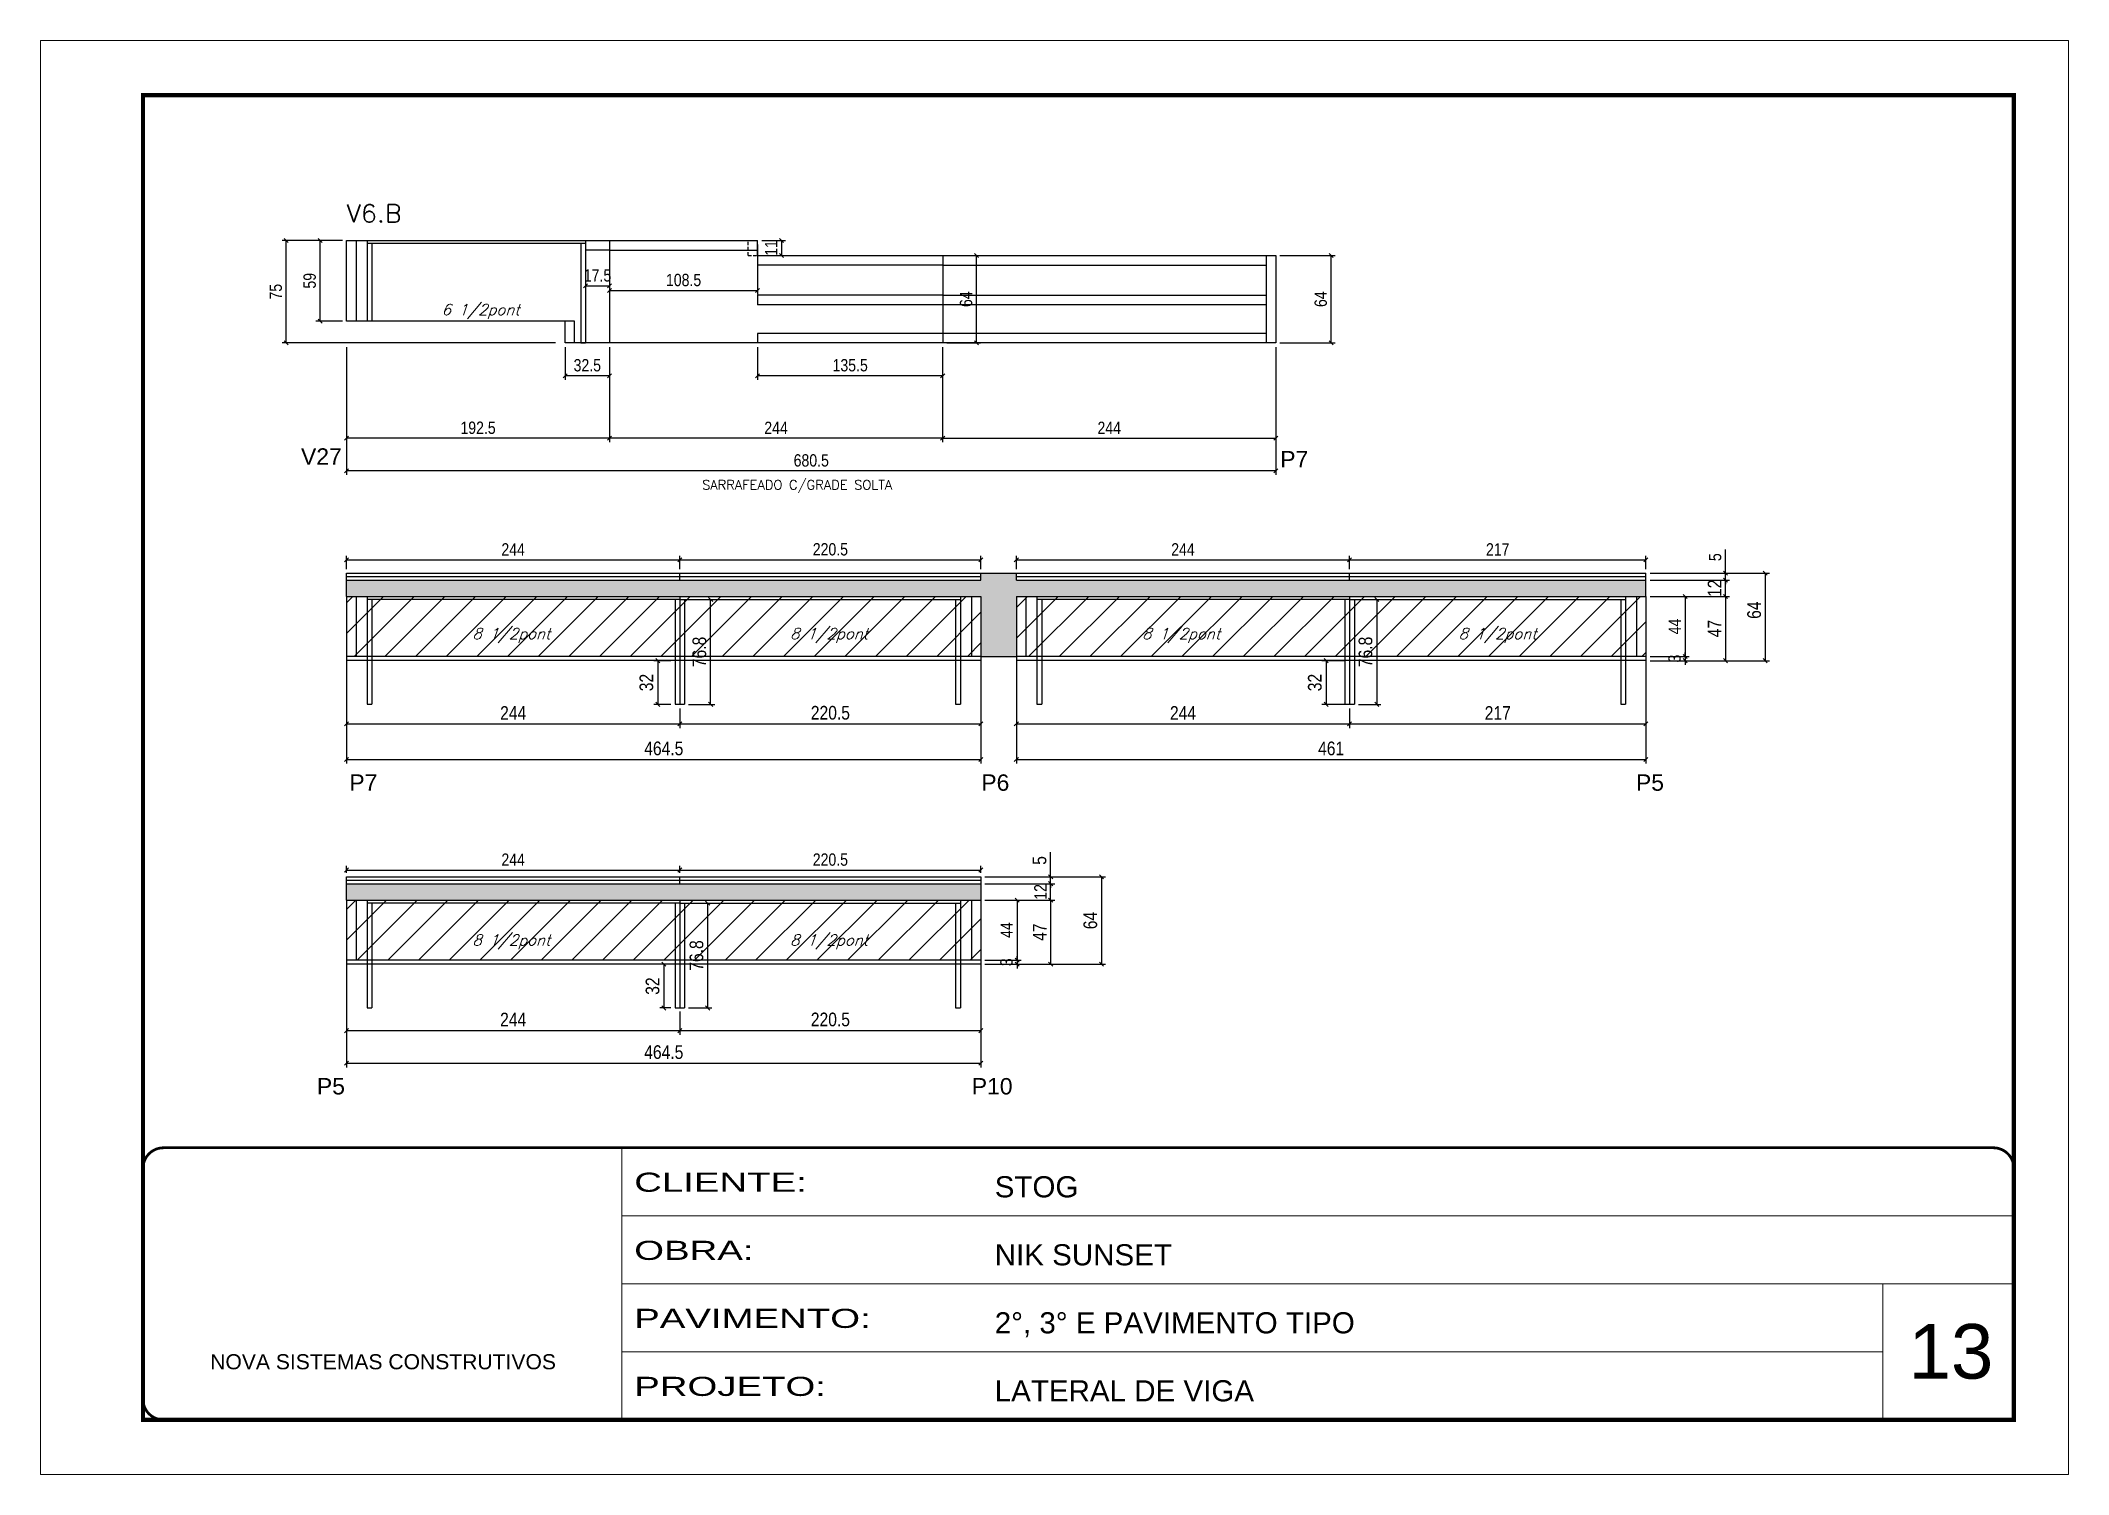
# Model space of a CAD drawing. Extents: x -10448 to -1189, y -11772 to 17235.
# Drawn here: x -10448 to -8963, y 12349 to 13399 of the extents above; entities that cross this region are included whole.
import ezdxf

# ---------------------------------------------------------------- set-up
doc = ezdxf.new("R2010")
doc.units = 0
for name, pattern in [('CONTINUO', [0]), ('DASHED', [0.75, 0.5, -0.25]), ('HIDDEN', [0.375, 0.25, -0.125])]:
    doc.linetypes.add(name, pattern=pattern)
for name, color, linetype in [('5', 5, 'Continuous'), ('COTA', 241, 'Continuous'), ('Painéis', 200, 'Continuous'), ('Reaproveitamento', 251, 'Continuous'), ('SARR_2.2x7', 40, 'Continuous'), ('SARR_3.5x7', 81, 'Continuous'), ('SARR_EDITAR', 141, 'Continuous'), ('texto', 7, 'Continuous')]:
    doc.layers.add(name, color=color, linetype=linetype)
for name, color, linetype, lineweight in [('CARIMBO', 255, 'Continuous', 9), ('Folhas', 255, 'Continuous', 9), ('SARRAFO DE PRESSAO', 251, 'DASHED', 9), ('Texto Seção', 7, 'Continuous', 15)]:
    doc.layers.add(name, color=color, linetype=linetype, lineweight=lineweight)
doc.styles.add('ARIAL', font='arial.ttf')
doc.styles.add('COTA TECNICA', font='techl___.ttf', dxfattribs={"height": 10})
doc.styles.add('COTA TECNICA-50', font='techl___.ttf', dxfattribs={"height": 9})
doc.styles.add('REGUA-120', font='ROMANS.shx', dxfattribs={"height": 15})
doc.styles.add('Romans', font='romans.shx')
doc.styles.get("Standard").update_dxf_attribs({"font": 'arial.ttf'})
doc.styles.add('Tecnologia', font='')
doc.styles.get('Tecnologia').set_extended_font_data('Forgotten Futurist')
doc.dimstyles.new('COTA PAINEL-50', dxfattribs={"dimtxt": 9, "dimasz": 3, "dimexe": 3, "dimexo": 3, "dimgap": 3, "dimtad": 1, "dimdec": 1, "dimzin": 12, "dimdsep": 46, "dimtxsty": 'COTA TECNICA-50', "dimblk1": 'OBLIQUE', "dimblk2": 'OBLIQUE', "dimsah": 1, "dimcen": 0.9, "dimclrd": 4, "dimclre": 4, "dimclrt": 240, "dimadec": 1, "dimazin": 3, "dimtfac": 1, "dimtdec": 1, "dimtmove": 0, "dimatfit": 3, "dimfxl": 1, "dimtolj": 1, "dimtzin": 12, "dimarcsym": 0})
doc.dimstyles.new('PAINEL', dxfattribs={"dimtxt": 10, "dimasz": 3, "dimexe": 3, "dimexo": 3, "dimgap": 3, "dimtad": 1, "dimdec": 1, "dimzin": 12, "dimdsep": 46, "dimtxsty": 'COTA TECNICA', "dimblk1": 'OBLIQUE', "dimblk2": 'OBLIQUE', "dimsah": 1, "dimcen": 0.9, "dimclrd": 4, "dimclre": 4, "dimclrt": 240, "dimadec": 1, "dimazin": 3, "dimtfac": 1, "dimtdec": 1, "dimtmove": 0, "dimatfit": 3, "dimfxl": 1, "dimtolj": 1, "dimtzin": 12, "dimarcsym": 0})
pattern_1 = [(50, (-139469.2827, -18395.9775), (5.46554007, -0.47817257), [0.5715, -6.2865]), (355, (-139469.2827, -18395.9775), (-1.05730264, 5.73170536), [0.4572, -5.02921753]), (100.4514447, (-139468.827, -18396.0174), (4.40823741, 5.25353256), [0.48570026, -5.34270734]), (46.1842, (-139469.283, -18394.4535), (8.13237123, -1.26126984), [0.85725, -9.42975]), (96.6355576, (-139468.605, -18394.559), (7.122124, 7.42278374), [0.7285507, -8.01406824]), (351.184151, (-139469.283, -18394.4535), (7.122124, 7.42278374), [0.685799, -7.54379196]), (21, (-139468.5207, -18394.8345), (4.54843174, -3.06795595), [0.5715, -6.2865]), (326, (-139468.5207, -18394.8345), (1.85406085, 5.52563898), [0.4572, -5.0292]), (71.451445, (-139468.1417, -18395.09), (6.40249258, 2.45768307), [0.48570026, -5.34269813]), (37.5, (-139469.2827, -18395.9775), (0.092658098, 2.536651166), [0, -4.96824, 0, -5.1054, 0, -5.04825]), (7.5, (-139469.2827, -18395.9775), (2.004589875, 3.005417245), [0, -2.91084, 0, -4.85394, 0, -1.92405]), (327.5, (-139470.982, -18395.9775), (4.067717855, -0.17186232), [0, -1.905, 0, -5.9436, 0, -7.8867]), (317.5, (-139471.744, -18395.9775), (4.44387544, 0.76279473), [0, -2.4765, 0, -3.94716, 0, -5.6007])]
pattern_2 = [(45, (-139469.283, -18395.978), (-11.2253202, 11.2253202), [])]

msp = doc.modelspace()

# ---------------------------------------------------------------- texts
at = {"layer": '5', "linetype": 'Continuous'}
for s, p in [('V27', (-10257.56, 13087.91)), ('P7', (-9540.45, 13085.94)), ('P7', (-10222.13, 12849.14)), ('P6', (-9759.35, 12849.14)), ('P5', (-9279.96, 12849.14)), ('P5', (-10245.89, 12626.77)), ('P10', (-9766.33, 12626.77))]:
    msp.add_text(s, height=12, rotation=0.00004, dxfattribs=at).set_placement(p)
at = {"layer": 'CARIMBO', "style": 'ARIAL'}
msp.add_text('13', height=40, dxfattribs=at).set_placement((-9080.42, 12418.65))
at = {"layer": 'Painéis', "color": 1, "insert": (-9894.23, 13072.03), "char_height": 7, "attachment_point": 5, "style": 'Romans'}
msp.add_mtext('\\A1;SARRAFEADO C/GRADE SOLTA', dxfattribs=at)
at = {"layer": 'texto', "color": 2, "char_height": 8, "attachment_point": 5, "style": 'Romans'}
for s, insert in [('{\\Q19;\\C256;6 1/2pont}', (-10126.02, 13200.18)), ('{\\Q19;\\C256;8 1/2pont}', (-10103.51, 12962.92)), ('{\\Q19;\\C256;8 1/2pont}', (-9870.85, 12962.92)), ('{\\Q19;\\C256;8 1/2pont}', (-9613.01, 12962.92)), ('{\\Q19;\\C256;8 1/2pont}', (-9381.33, 12962.92)), ('{\\Q19;\\C256;8 1/2pont}', (-10103.51, 12738.55)), ('{\\Q19;\\C256;8 1/2pont}', (-9870.85, 12738.55))]:
    msp.add_mtext(s, dxfattribs=dict(at, insert=insert))
at = {"layer": 'Texto Seção', "style": 'REGUA-120', "width": 1.05}
msp.add_text('V6.B', height=13, dxfattribs=at).set_placement((-10224.17, 13265.43))

# ---------------------------------------------------------------- blocks, each defined once
blk = doc.blocks.new('9999999999')
at = {"color": 30, "linetype": 'CONTINUO'}
for p, q in [((98564.6, 34230.2), (98564.6, 34429.4)), ((98564.6, 34379.6), (99584, 34379.6)), ((98564.6, 34329.8), (99488, 34329.8)), ((99584, 34329.8), (99488, 34329.8)), ((99488, 34329.8), (99488, 34230.2)), ((98564.6, 34280), (99488, 34280))]:
    blk.add_line(p, q, dxfattribs=at)
at = {"color": 30, "linetype": 'CONTINUO', "const_width": 2}
blk.add_lwpolyline([(99584, 34230.2), (99584, 34414.4, 0.414214), (99569, 34429.4), (98229, 34429.4, 0.414214), (98214, 34414.4), (98214, 34245.2, 0.414214), (98229, 34230.2), (99584, 34230.2)], format="xyb", dxfattribs=at)
at = {"layer": 'Folhas'}
blk.add_lwpolyline([(98139, 34190.2), (99624, 34190.2), (99624, 35240.2), (98139, 35240.2)], close=True, dxfattribs=at)
at = {"layer": 'Folhas', "color": 30, "const_width": 3}
blk.add_lwpolyline([(98214, 34230.2), (99584, 34230.2), (99584, 35200.2), (98214, 35200.2)], close=True, dxfattribs=at)
at = {"color": 7, "linetype": 'Continuous', "ltscale": 5, "style": 'ARIAL'}
for s, height, p in [('STOG', 15.48, (98837.7, 34393.1)), ('NIK SUNSET', 15.48, (98837.7, 34343.3)), ('2°, 3° E PAVIMENTO TIPO', 15.483, (98837.7, 34293.5)), ('NOVA SISTEMAS CONSTRUTIVOS', 11.059, (98263.2, 34267.2)), ('LATERAL DE VIGA', 15.483, (98837.7, 34243.7))]:
    blk.add_text(s, height=height, dxfattribs=at).set_placement(p)
at = {"layer": 'Folhas', "color": 7, "style": 'Tecnologia', "width": 1.5}
for s, p in [('CLIENTE:', (98573.7, 34397.2)), ('OBRA:', (98573.7, 34347.3)), ('PAVIMENTO:', (98573.7, 34297.5)), ('PROJETO:', (98573.7, 34247.7))]:
    blk.add_text(s, height=14, dxfattribs=at).set_placement(p)
blk = doc.blocks.new('_Oblique')
at = {"color": 0, "linetype": 'ByBlock', "lineweight": -2}
blk.add_line((-0.5, -0.5), (0.5, 0.5), dxfattribs=at)
blk = doc.blocks.new('*D1134')
at = {"layer": 'COTA', "color": 4, "linetype": 'ByBlock', "lineweight": -2, "transparency": 16777216}
for p, q in [((-10224.2, 12941.4), (-10224.2, 12895.1)), ((-9980.2, 12909.4), (-9980.2, 12895.1)), ((-10224.2, 12898.1), (-9980.2, 12898.1))]:
    blk.add_line(p, q, dxfattribs=at)
at = {"layer": 'Defpoints', "color": 0, "linetype": 'ByBlock', "transparency": 16777216}
for p in [(-10224.2, 12944.4), (-9980.2, 12912.4), (-9980.2, 12898.1)]:
    blk.add_point(p, dxfattribs=at)
at = {"layer": 'COTA', "color": 4, "linetype": 'ByBlock', "lineweight": -2, "transparency": 16777216, "xscale": 3, "yscale": 3, "zscale": 3, "rotation": 180}
blk.add_blockref('_Oblique', (-10224.2, 12898.1), dxfattribs=at)
at = {"layer": 'COTA', "color": 4, "linetype": 'ByBlock', "lineweight": -2, "transparency": 16777216, "xscale": 3, "yscale": 3, "zscale": 3}
blk.add_blockref('_Oblique', (-9980.2, 12898.1), dxfattribs=at)
at = {"layer": 'COTA', "color": 240, "linetype": 'ByBlock', "transparency": 16777216, "insert": (-10102.2, 12906.1), "char_height": 10, "attachment_point": 5, "style": 'COTA TECNICA'}
blk.add_mtext('\\A1;244', dxfattribs=at)
blk = doc.blocks.new('*D1135')
at = {"layer": 'COTA', "color": 4, "linetype": 'ByBlock', "lineweight": -2, "transparency": 16777216}
for p, q in [((-9759.7, 12941.4), (-9759.7, 12895.1)), ((-9980.2, 12909.4), (-9980.2, 12895.1)), ((-9980.2, 12898.1), (-9759.7, 12898.1))]:
    blk.add_line(p, q, dxfattribs=at)
at = {"layer": 'Defpoints', "color": 0, "linetype": 'ByBlock', "transparency": 16777216}
for p in [(-9759.7, 12944.4), (-9980.2, 12912.4), (-9759.7, 12898.1)]:
    blk.add_point(p, dxfattribs=at)
at = {"layer": 'COTA', "color": 4, "linetype": 'ByBlock', "lineweight": -2, "transparency": 16777216, "xscale": 3, "yscale": 3, "zscale": 3, "rotation": 180}
blk.add_blockref('_Oblique', (-9980.2, 12898.1), dxfattribs=at)
at = {"layer": 'COTA', "color": 4, "linetype": 'ByBlock', "lineweight": -2, "transparency": 16777216, "xscale": 3, "yscale": 3, "zscale": 3}
blk.add_blockref('_Oblique', (-9759.7, 12898.1), dxfattribs=at)
at = {"layer": 'COTA', "color": 240, "linetype": 'ByBlock', "transparency": 16777216, "insert": (-9869.9, 12906.2), "char_height": 10, "attachment_point": 5, "style": 'COTA TECNICA'}
blk.add_mtext('\\A1;220.5', dxfattribs=at)
blk = doc.blocks.new('*D27')
at = {"layer": 'COTA', "color": 4, "linetype": 'ByBlock', "lineweight": -2, "transparency": 16777216}
for p, q in [((-10224.2, 12944.4), (-10224.2, 12869)), ((-9759.7, 12944.4), (-9759.7, 12869)), ((-10224.2, 12872), (-9759.7, 12872))]:
    blk.add_line(p, q, dxfattribs=at)
at = {"layer": 'Defpoints', "color": 0, "linetype": 'ByBlock', "transparency": 16777216}
for p in [(-10224.2, 12947.4), (-9759.7, 12947.4), (-9759.7, 12872)]:
    blk.add_point(p, dxfattribs=at)
at = {"layer": 'COTA', "color": 4, "linetype": 'ByBlock', "lineweight": -2, "transparency": 16777216, "xscale": 3, "yscale": 3, "zscale": 3, "rotation": 180}
blk.add_blockref('_Oblique', (-10224.2, 12872), dxfattribs=at)
at = {"layer": 'COTA', "color": 4, "linetype": 'ByBlock', "lineweight": -2, "transparency": 16777216, "xscale": 3, "yscale": 3, "zscale": 3}
blk.add_blockref('_Oblique', (-9759.7, 12872), dxfattribs=at)
at = {"layer": 'COTA', "color": 240, "linetype": 'ByBlock', "transparency": 16777216, "insert": (-9991.9, 12880.1), "char_height": 10, "attachment_point": 5, "style": 'COTA TECNICA'}
blk.add_mtext('\\A1;464.5', dxfattribs=at)
blk = doc.blocks.new('*D1136')
at = {"layer": 'COTA', "color": 4, "linetype": 'ByBlock', "lineweight": -2, "transparency": 16777216}
for p, q in [((-9733.7, 12941.4), (-9733.7, 12895.1)), ((-9489.7, 12909.4), (-9489.7, 12895.1)), ((-9733.7, 12898.1), (-9489.7, 12898.1))]:
    blk.add_line(p, q, dxfattribs=at)
at = {"layer": 'Defpoints', "color": 0, "linetype": 'ByBlock', "transparency": 16777216}
for p in [(-9733.7, 12944.4), (-9489.7, 12912.4), (-9489.7, 12898.1)]:
    blk.add_point(p, dxfattribs=at)
at = {"layer": 'COTA', "color": 4, "linetype": 'ByBlock', "lineweight": -2, "transparency": 16777216, "xscale": 3, "yscale": 3, "zscale": 3, "rotation": 180}
blk.add_blockref('_Oblique', (-9733.7, 12898.1), dxfattribs=at)
at = {"layer": 'COTA', "color": 4, "linetype": 'ByBlock', "lineweight": -2, "transparency": 16777216, "xscale": 3, "yscale": 3, "zscale": 3}
blk.add_blockref('_Oblique', (-9489.7, 12898.1), dxfattribs=at)
at = {"layer": 'COTA', "color": 240, "linetype": 'ByBlock', "transparency": 16777216, "insert": (-9611.7, 12906.1), "char_height": 10, "attachment_point": 5, "style": 'COTA TECNICA'}
blk.add_mtext('\\A1;244', dxfattribs=at)
blk = doc.blocks.new('*D1137')
at = {"layer": 'COTA', "color": 4, "linetype": 'ByBlock', "lineweight": -2, "transparency": 16777216}
for p, q in [((-9272.7, 12941.4), (-9272.7, 12895.1)), ((-9489.7, 12909.4), (-9489.7, 12895.1)), ((-9489.7, 12898.1), (-9272.7, 12898.1))]:
    blk.add_line(p, q, dxfattribs=at)
at = {"layer": 'Defpoints', "color": 0, "linetype": 'ByBlock', "transparency": 16777216}
for p in [(-9272.7, 12944.4), (-9489.7, 12912.4), (-9272.7, 12898.1)]:
    blk.add_point(p, dxfattribs=at)
at = {"layer": 'COTA', "color": 4, "linetype": 'ByBlock', "lineweight": -2, "transparency": 16777216, "xscale": 3, "yscale": 3, "zscale": 3, "rotation": 180}
blk.add_blockref('_Oblique', (-9489.7, 12898.1), dxfattribs=at)
at = {"layer": 'COTA', "color": 4, "linetype": 'ByBlock', "lineweight": -2, "transparency": 16777216, "xscale": 3, "yscale": 3, "zscale": 3}
blk.add_blockref('_Oblique', (-9272.7, 12898.1), dxfattribs=at)
at = {"layer": 'COTA', "color": 240, "linetype": 'ByBlock', "transparency": 16777216, "insert": (-9381.2, 12906.1), "char_height": 10, "attachment_point": 5, "style": 'COTA TECNICA'}
blk.add_mtext('\\A1;217', dxfattribs=at)
blk = doc.blocks.new('*D28')
at = {"layer": 'COTA', "color": 4, "linetype": 'ByBlock', "lineweight": -2, "transparency": 16777216}
for p, q in [((-9733.7, 12944.4), (-9733.7, 12869)), ((-9272.7, 12944.4), (-9272.7, 12869)), ((-9733.7, 12872), (-9272.7, 12872))]:
    blk.add_line(p, q, dxfattribs=at)
at = {"layer": 'Defpoints', "color": 0, "linetype": 'ByBlock', "transparency": 16777216}
for p in [(-9733.7, 12947.4), (-9272.7, 12947.4), (-9272.7, 12872)]:
    blk.add_point(p, dxfattribs=at)
at = {"layer": 'COTA', "color": 4, "linetype": 'ByBlock', "lineweight": -2, "transparency": 16777216, "xscale": 3, "yscale": 3, "zscale": 3, "rotation": 180}
blk.add_blockref('_Oblique', (-9733.7, 12872), dxfattribs=at)
at = {"layer": 'COTA', "color": 4, "linetype": 'ByBlock', "lineweight": -2, "transparency": 16777216, "xscale": 3, "yscale": 3, "zscale": 3}
blk.add_blockref('_Oblique', (-9272.7, 12872), dxfattribs=at)
at = {"layer": 'COTA', "color": 240, "linetype": 'ByBlock', "transparency": 16777216, "insert": (-9503.2, 12880.1), "char_height": 10, "attachment_point": 5, "style": 'COTA TECNICA'}
blk.add_mtext('\\A1;461', dxfattribs=at)
blk = doc.blocks.new('*D1138')
at = {"layer": 'COTA', "color": 4, "linetype": 'ByBlock', "lineweight": -2, "transparency": 16777216}
for p, q in [((-9269.7, 12991.4), (-9211.4, 12991.4)), ((-9214.4, 12991.4), (-9214.4, 12944.4)), ((-9269.7, 12944.4), (-9211.4, 12944.4))]:
    blk.add_line(p, q, dxfattribs=at)
at = {"layer": 'Defpoints', "color": 0, "linetype": 'ByBlock', "transparency": 16777216}
for p in [(-9272.7, 12991.4), (-9272.7, 12944.4), (-9214.4, 12944.4)]:
    blk.add_point(p, dxfattribs=at)
at = {"layer": 'COTA', "color": 4, "linetype": 'ByBlock', "lineweight": -2, "transparency": 16777216, "xscale": 3, "yscale": 3, "zscale": 3}
for p, rotation in [((-9214.4, 12991.4), 90), ((-9214.4, 12944.4), 270)]:
    blk.add_blockref('_Oblique', p, dxfattribs=dict(at, rotation=rotation))
at = {"layer": 'COTA', "color": 240, "linetype": 'ByBlock', "transparency": 16777216, "insert": (-9222.4, 12967.9), "char_height": 10, "attachment_point": 5, "rotation": 90, "style": 'COTA TECNICA'}
blk.add_mtext('\\A1;47', dxfattribs=at)
blk = doc.blocks.new('*D29')
at = {"layer": 'COTA', "color": 4, "linetype": 'ByBlock', "lineweight": -2, "transparency": 16777216}
for p, q in [((-9269.7, 13003.4), (-9211.4, 13003.4)), ((-9214.4, 12991.4), (-9214.4, 13003.4)), ((-9269.7, 12991.4), (-9211.4, 12991.4))]:
    blk.add_line(p, q, dxfattribs=at)
at = {"layer": 'Defpoints', "color": 0, "linetype": 'ByBlock', "transparency": 16777216}
for p in [(-9272.7, 13003.4), (-9214.4, 13003.4), (-9272.7, 12991.4)]:
    blk.add_point(p, dxfattribs=at)
at = {"layer": 'COTA', "color": 4, "linetype": 'ByBlock', "lineweight": -2, "transparency": 16777216, "xscale": 3, "yscale": 3, "zscale": 3}
for p, rotation in [((-9214.4, 13003.4), 90), ((-9214.4, 12991.4), 270)]:
    blk.add_blockref('_Oblique', p, dxfattribs=dict(at, rotation=rotation))
at = {"layer": 'COTA', "color": 240, "linetype": 'ByBlock', "transparency": 16777216, "insert": (-9222.4, 12997.4), "char_height": 10, "attachment_point": 5, "rotation": 90, "style": 'COTA TECNICA'}
blk.add_mtext('\\A1;12', dxfattribs=at)
blk = doc.blocks.new('*D1139')
at = {"layer": 'COTA', "color": 4, "linetype": 'ByBlock', "lineweight": -2, "transparency": 16777216}
for p, q in [((-10224.2, 12719.1), (-10224.2, 12670.5)), ((-9980.2, 12687.5), (-9980.2, 12670.5)), ((-10224.2, 12673.5), (-9980.2, 12673.5))]:
    blk.add_line(p, q, dxfattribs=at)
at = {"layer": 'Defpoints', "color": 0, "linetype": 'ByBlock', "transparency": 16777216}
for p in [(-10224.2, 12722.1), (-9980.2, 12690.5), (-9980.2, 12673.5)]:
    blk.add_point(p, dxfattribs=at)
at = {"layer": 'COTA', "color": 4, "linetype": 'ByBlock', "lineweight": -2, "transparency": 16777216, "xscale": 3, "yscale": 3, "zscale": 3, "rotation": 180}
blk.add_blockref('_Oblique', (-10224.2, 12673.5), dxfattribs=at)
at = {"layer": 'COTA', "color": 4, "linetype": 'ByBlock', "lineweight": -2, "transparency": 16777216, "xscale": 3, "yscale": 3, "zscale": 3}
blk.add_blockref('_Oblique', (-9980.2, 12673.5), dxfattribs=at)
at = {"layer": 'COTA', "color": 240, "linetype": 'ByBlock', "transparency": 16777216, "insert": (-10102.2, 12681.6), "char_height": 10, "attachment_point": 5, "style": 'COTA TECNICA'}
blk.add_mtext('\\A1;244', dxfattribs=at)
blk = doc.blocks.new('*D1140')
at = {"layer": 'COTA', "color": 4, "linetype": 'ByBlock', "lineweight": -2, "transparency": 16777216}
for p, q in [((-9759.7, 12719.1), (-9759.7, 12670.5)), ((-9980.2, 12687.5), (-9980.2, 12670.5)), ((-9980.2, 12673.5), (-9759.7, 12673.5))]:
    blk.add_line(p, q, dxfattribs=at)
at = {"layer": 'Defpoints', "color": 0, "linetype": 'ByBlock', "transparency": 16777216}
for p in [(-9759.7, 12722.1), (-9980.2, 12690.5), (-9759.7, 12673.5)]:
    blk.add_point(p, dxfattribs=at)
at = {"layer": 'COTA', "color": 4, "linetype": 'ByBlock', "lineweight": -2, "transparency": 16777216, "xscale": 3, "yscale": 3, "zscale": 3, "rotation": 180}
blk.add_blockref('_Oblique', (-9980.2, 12673.5), dxfattribs=at)
at = {"layer": 'COTA', "color": 4, "linetype": 'ByBlock', "lineweight": -2, "transparency": 16777216, "xscale": 3, "yscale": 3, "zscale": 3}
blk.add_blockref('_Oblique', (-9759.7, 12673.5), dxfattribs=at)
at = {"layer": 'COTA', "color": 240, "linetype": 'ByBlock', "transparency": 16777216, "insert": (-9869.9, 12681.6), "char_height": 10, "attachment_point": 5, "style": 'COTA TECNICA'}
blk.add_mtext('\\A1;220.5', dxfattribs=at)
blk = doc.blocks.new('*D30')
at = {"layer": 'COTA', "color": 4, "linetype": 'ByBlock', "lineweight": -2, "transparency": 16777216}
for p, q in [((-10224.2, 12722.1), (-10224.2, 12646.6)), ((-9759.7, 12722.1), (-9759.7, 12646.6)), ((-10224.2, 12649.6), (-9759.7, 12649.6))]:
    blk.add_line(p, q, dxfattribs=at)
at = {"layer": 'Defpoints', "color": 0, "linetype": 'ByBlock', "transparency": 16777216}
for p in [(-10224.2, 12725.1), (-9759.7, 12725.1), (-9759.7, 12649.6)]:
    blk.add_point(p, dxfattribs=at)
at = {"layer": 'COTA', "color": 4, "linetype": 'ByBlock', "lineweight": -2, "transparency": 16777216, "xscale": 3, "yscale": 3, "zscale": 3, "rotation": 180}
blk.add_blockref('_Oblique', (-10224.2, 12649.6), dxfattribs=at)
at = {"layer": 'COTA', "color": 4, "linetype": 'ByBlock', "lineweight": -2, "transparency": 16777216, "xscale": 3, "yscale": 3, "zscale": 3}
blk.add_blockref('_Oblique', (-9759.7, 12649.6), dxfattribs=at)
at = {"layer": 'COTA', "color": 240, "linetype": 'ByBlock', "transparency": 16777216, "insert": (-9991.9, 12657.7), "char_height": 10, "attachment_point": 5, "style": 'COTA TECNICA'}
blk.add_mtext('\\A1;464.5', dxfattribs=at)
blk = doc.blocks.new('*D31')
at = {"layer": 'COTA', "color": 4, "linetype": 'ByBlock', "lineweight": -2, "transparency": 16777216}
for p, q in [((-9269.7, 13008.4), (-9182.3, 13008.4)), ((-9185.3, 13008.4), (-9185.3, 12944.4)), ((-9269.7, 12944.4), (-9182.3, 12944.4))]:
    blk.add_line(p, q, dxfattribs=at)
at = {"layer": 'Defpoints', "color": 0, "linetype": 'ByBlock', "transparency": 16777216}
for p in [(-9272.7, 13008.4), (-9272.7, 12944.4), (-9185.3, 12944.4)]:
    blk.add_point(p, dxfattribs=at)
at = {"layer": 'COTA', "color": 4, "linetype": 'ByBlock', "lineweight": -2, "transparency": 16777216, "xscale": 3, "yscale": 3, "zscale": 3}
for p, rotation in [((-9185.3, 13008.4), 90), ((-9185.3, 12944.4), 270)]:
    blk.add_blockref('_Oblique', p, dxfattribs=dict(at, rotation=rotation))
at = {"layer": 'COTA', "color": 240, "linetype": 'ByBlock', "transparency": 16777216, "insert": (-9193.4, 12981.4), "char_height": 10, "attachment_point": 5, "rotation": 90, "style": 'COTA TECNICA'}
blk.add_mtext('\\A1;64', dxfattribs=at)
blk = doc.blocks.new('*D32')
at = {"layer": 'COTA', "color": 4, "linetype": 'ByBlock', "lineweight": -2, "transparency": 16777216}
for p, q in [((-9756.7, 12769.1), (-9705.6, 12769.1)), ((-9708.6, 12769.1), (-9708.6, 12722.1)), ((-9756.7, 12722.1), (-9705.6, 12722.1))]:
    blk.add_line(p, q, dxfattribs=at)
at = {"layer": 'Defpoints', "color": 0, "linetype": 'ByBlock', "transparency": 16777216}
for p in [(-9759.7, 12769.1), (-9759.7, 12722.1), (-9708.6, 12722.1)]:
    blk.add_point(p, dxfattribs=at)
at = {"layer": 'COTA', "color": 4, "linetype": 'ByBlock', "lineweight": -2, "transparency": 16777216, "xscale": 3, "yscale": 3, "zscale": 3}
for p, rotation in [((-9708.6, 12769.1), 90), ((-9708.6, 12722.1), 270)]:
    blk.add_blockref('_Oblique', p, dxfattribs=dict(at, rotation=rotation))
at = {"layer": 'COTA', "color": 240, "linetype": 'ByBlock', "transparency": 16777216, "insert": (-9716.6, 12745.6), "char_height": 10, "attachment_point": 5, "rotation": 90, "style": 'COTA TECNICA'}
blk.add_mtext('\\A1;47', dxfattribs=at)
blk = doc.blocks.new('*D33')
at = {"layer": 'COTA', "color": 4, "linetype": 'ByBlock', "lineweight": -2, "transparency": 16777216}
for p, q in [((-9708.6, 12786.1), (-9708.6, 12804.2)), ((-9756.7, 12786.1), (-9705.6, 12786.1)), ((-9708.6, 12781.1), (-9708.6, 12786.1)), ((-9756.7, 12781.1), (-9705.6, 12781.1)), ((-9708.6, 12781.1), (-9708.6, 12778.1))]:
    blk.add_line(p, q, dxfattribs=at)
at = {"layer": 'Defpoints', "color": 0, "linetype": 'ByBlock', "transparency": 16777216}
for p in [(-9759.7, 12786.1), (-9708.6, 12786.1), (-9759.7, 12781.1)]:
    blk.add_point(p, dxfattribs=at)
at = {"layer": 'COTA', "color": 4, "linetype": 'ByBlock', "lineweight": -2, "transparency": 16777216, "xscale": 3, "yscale": 3, "zscale": 3}
for p, rotation in [((-9708.6, 12786.1), 270), ((-9708.6, 12781.1), 90)]:
    blk.add_blockref('_Oblique', p, dxfattribs=dict(at, rotation=rotation))
at = {"layer": 'COTA', "color": 240, "linetype": 'ByBlock', "transparency": 16777216, "insert": (-9716.7, 12798.1), "char_height": 10, "attachment_point": 5, "rotation": 90, "style": 'COTA TECNICA'}
blk.add_mtext('\\A1;5', dxfattribs=at)
blk = doc.blocks.new('*D34')
at = {"layer": 'COTA', "color": 4, "linetype": 'ByBlock', "lineweight": -2, "transparency": 16777216}
for p, q in [((-9756.7, 12786.1), (-9668.4, 12786.1)), ((-9671.4, 12786.1), (-9671.4, 12722.1)), ((-9756.7, 12722.1), (-9668.4, 12722.1))]:
    blk.add_line(p, q, dxfattribs=at)
at = {"layer": 'Defpoints', "color": 0, "linetype": 'ByBlock', "transparency": 16777216}
for p in [(-9759.7, 12786.1), (-9759.7, 12722.1), (-9671.4, 12722.1)]:
    blk.add_point(p, dxfattribs=at)
at = {"layer": 'COTA', "color": 4, "linetype": 'ByBlock', "lineweight": -2, "transparency": 16777216, "xscale": 3, "yscale": 3, "zscale": 3}
for p, rotation in [((-9671.4, 12786.1), 90), ((-9671.4, 12722.1), 270)]:
    blk.add_blockref('_Oblique', p, dxfattribs=dict(at, rotation=rotation))
at = {"layer": 'COTA', "color": 240, "linetype": 'ByBlock', "transparency": 16777216, "insert": (-9679.5, 12754.1), "char_height": 10, "attachment_point": 5, "rotation": 90, "style": 'COTA TECNICA'}
blk.add_mtext('\\A1;64', dxfattribs=at)
blk = doc.blocks.new('*D1142')
at = {"layer": 'COTA', "color": 4, "linetype": 'ByBlock', "lineweight": -2, "transparency": 16777216}
for p, q in [((-9492.7, 12944.4), (-9509.9, 12944.4)), ((-9506.9, 12944.4), (-9506.9, 12912.4)), ((-9492.7, 12912.4), (-9509.9, 12912.4))]:
    blk.add_line(p, q, dxfattribs=at)
at = {"layer": 'Defpoints', "color": 0, "linetype": 'ByBlock', "transparency": 16777216}
for p in [(-9489.7, 12944.4), (-9506.9, 12912.4), (-9489.7, 12912.4)]:
    blk.add_point(p, dxfattribs=at)
at = {"layer": 'COTA', "color": 4, "linetype": 'ByBlock', "lineweight": -2, "transparency": 16777216, "xscale": 3, "yscale": 3, "zscale": 3}
for p, rotation in [((-9506.9, 12944.4), 90), ((-9506.9, 12912.4), 270)]:
    blk.add_blockref('_Oblique', p, dxfattribs=dict(at, rotation=rotation))
at = {"layer": 'COTA', "color": 240, "linetype": 'ByBlock', "transparency": 16777216, "insert": (-9515.1, 12928.4), "char_height": 10, "attachment_point": 5, "rotation": 90, "style": 'COTA TECNICA'}
blk.add_mtext('\\A1;32', dxfattribs=at)
blk = doc.blocks.new('*D1143')
at = {"layer": 'COTA', "color": 4, "linetype": 'ByBlock', "lineweight": -2, "transparency": 16777216}
for p, q in [((-9483.2, 12989.2), (-9466.8, 12989.2)), ((-9469.8, 12989.2), (-9469.8, 12912.4)), ((-9483.2, 12912.4), (-9466.8, 12912.4))]:
    blk.add_line(p, q, dxfattribs=at)
at = {"layer": 'Defpoints', "color": 0, "linetype": 'ByBlock', "transparency": 16777216}
for p in [(-9486.2, 12989.2), (-9486.2, 12912.4), (-9469.8, 12912.4)]:
    blk.add_point(p, dxfattribs=at)
at = {"layer": 'COTA', "color": 4, "linetype": 'ByBlock', "lineweight": -2, "transparency": 16777216, "xscale": 3, "yscale": 3, "zscale": 3}
for p, rotation in [((-9469.8, 12989.2), 90), ((-9469.8, 12912.4), 270)]:
    blk.add_blockref('_Oblique', p, dxfattribs=dict(at, rotation=rotation))
at = {"layer": 'COTA', "color": 240, "linetype": 'ByBlock', "transparency": 16777216, "insert": (-9478, 12950.8), "char_height": 10, "attachment_point": 5, "rotation": 90, "style": 'COTA TECNICA'}
blk.add_mtext('\\A1;76.8', dxfattribs=at)
blk = doc.blocks.new('*D1144')
at = {"layer": 'COTA', "color": 4, "linetype": 'ByBlock', "lineweight": -2, "transparency": 16777216}
for p, q in [((-9986.7, 12944.4), (-9999.3, 12944.4)), ((-9996.3, 12944.4), (-9996.3, 12912.4)), ((-9986.7, 12912.4), (-9999.3, 12912.4))]:
    blk.add_line(p, q, dxfattribs=at)
at = {"layer": 'Defpoints', "color": 0, "linetype": 'ByBlock', "transparency": 16777216}
for p in [(-9983.7, 12944.4), (-9996.3, 12912.4), (-9983.7, 12912.4)]:
    blk.add_point(p, dxfattribs=at)
at = {"layer": 'COTA', "color": 4, "linetype": 'ByBlock', "lineweight": -2, "transparency": 16777216, "xscale": 3, "yscale": 3, "zscale": 3}
for p, rotation in [((-9996.3, 12944.4), 90), ((-9996.3, 12912.4), 270)]:
    blk.add_blockref('_Oblique', p, dxfattribs=dict(at, rotation=rotation))
at = {"layer": 'COTA', "color": 240, "linetype": 'ByBlock', "transparency": 16777216, "insert": (-10004.6, 12928.4), "char_height": 10, "attachment_point": 5, "rotation": 90, "style": 'COTA TECNICA'}
blk.add_mtext('\\A1;32', dxfattribs=at)
blk = doc.blocks.new('*D1145')
at = {"layer": 'COTA', "color": 4, "linetype": 'ByBlock', "lineweight": -2, "transparency": 16777216}
for p, q in [((-9973.7, 12989.2), (-9954.6, 12989.2)), ((-9957.6, 12912.4), (-9957.6, 12989.2)), ((-9973.7, 12912.4), (-9954.6, 12912.4))]:
    blk.add_line(p, q, dxfattribs=at)
at = {"layer": 'Defpoints', "color": 0, "linetype": 'ByBlock', "transparency": 16777216}
for p in [(-9976.7, 12989.2), (-9957.6, 12989.2), (-9976.7, 12912.4)]:
    blk.add_point(p, dxfattribs=at)
at = {"layer": 'COTA', "color": 4, "linetype": 'ByBlock', "lineweight": -2, "transparency": 16777216, "xscale": 3, "yscale": 3, "zscale": 3}
for p, rotation in [((-9957.6, 12989.2), 90), ((-9957.6, 12912.4), 270)]:
    blk.add_blockref('_Oblique', p, dxfattribs=dict(at, rotation=rotation))
at = {"layer": 'COTA', "color": 240, "linetype": 'ByBlock', "transparency": 16777216, "insert": (-9965.8, 12950.8), "char_height": 10, "attachment_point": 5, "rotation": 90, "style": 'COTA TECNICA'}
blk.add_mtext('\\A1;76.8', dxfattribs=at)
blk = doc.blocks.new('*D1146')
at = {"layer": 'COTA', "color": 4, "linetype": 'ByBlock', "lineweight": -2, "transparency": 16777216}
for p, q in [((-9986.7, 12722.1), (-9994.8, 12722.1)), ((-9991.8, 12722.1), (-9991.8, 12690.1)), ((-9986.7, 12690.1), (-9994.8, 12690.1))]:
    blk.add_line(p, q, dxfattribs=at)
at = {"layer": 'Defpoints', "color": 0, "linetype": 'ByBlock', "transparency": 16777216}
for p in [(-9983.7, 12722.1), (-9991.8, 12690.1), (-9983.7, 12690.1)]:
    blk.add_point(p, dxfattribs=at)
at = {"layer": 'COTA', "color": 4, "linetype": 'ByBlock', "lineweight": -2, "transparency": 16777216, "xscale": 3, "yscale": 3, "zscale": 3}
for p, rotation in [((-9991.8, 12722.1), 90), ((-9991.8, 12690.1), 270)]:
    blk.add_blockref('_Oblique', p, dxfattribs=dict(at, rotation=rotation))
at = {"layer": 'COTA', "color": 240, "linetype": 'ByBlock', "transparency": 16777216, "insert": (-10000.1, 12706.1), "char_height": 10, "attachment_point": 5, "rotation": 90, "style": 'COTA TECNICA'}
blk.add_mtext('\\A1;32', dxfattribs=at)
blk = doc.blocks.new('*D1147')
at = {"layer": 'COTA', "color": 4, "linetype": 'ByBlock', "lineweight": -2, "transparency": 16777216}
for p, q in [((-9973.7, 12766.9), (-9956.8, 12766.9)), ((-9959.8, 12766.9), (-9959.8, 12690.1)), ((-9973.7, 12690.1), (-9956.8, 12690.1))]:
    blk.add_line(p, q, dxfattribs=at)
at = {"layer": 'Defpoints', "color": 0, "linetype": 'ByBlock', "transparency": 16777216}
for p in [(-9976.7, 12766.9), (-9976.7, 12690.1), (-9959.8, 12690.1)]:
    blk.add_point(p, dxfattribs=at)
at = {"layer": 'COTA', "color": 4, "linetype": 'ByBlock', "lineweight": -2, "transparency": 16777216, "xscale": 3, "yscale": 3, "zscale": 3}
for p, rotation in [((-9959.8, 12766.9), 90), ((-9959.8, 12690.1), 270)]:
    blk.add_blockref('_Oblique', p, dxfattribs=dict(at, rotation=rotation))
at = {"layer": 'COTA', "color": 240, "linetype": 'ByBlock', "transparency": 16777216, "insert": (-9967.9, 12728.5), "char_height": 10, "attachment_point": 5, "rotation": 90, "style": 'COTA TECNICA'}
blk.add_mtext('\\A1;76.8', dxfattribs=at)
blk = doc.blocks.new('*D1154')
at = {"layer": 'COTA', "color": 4, "linetype": 'ByBlock', "lineweight": -2, "transparency": 16777216}
for p, q in [((-9756.7, 12781.1), (-9705.6, 12781.1)), ((-9708.6, 12769.1), (-9708.6, 12781.1)), ((-9756.7, 12769.1), (-9705.6, 12769.1))]:
    blk.add_line(p, q, dxfattribs=at)
at = {"layer": 'Defpoints', "color": 0, "linetype": 'ByBlock', "transparency": 16777216}
for p in [(-9759.7, 12781.1), (-9708.6, 12781.1), (-9759.7, 12769.1)]:
    blk.add_point(p, dxfattribs=at)
at = {"layer": 'COTA', "color": 4, "linetype": 'ByBlock', "lineweight": -2, "transparency": 16777216, "xscale": 3, "yscale": 3, "zscale": 3}
for p, rotation in [((-9708.6, 12781.1), 90), ((-9708.6, 12769.1), 270)]:
    blk.add_blockref('_Oblique', p, dxfattribs=dict(at, rotation=rotation))
at = {"layer": 'COTA', "color": 240, "linetype": 'ByBlock', "transparency": 16777216, "insert": (-9716.1, 12775.1), "char_height": 9, "attachment_point": 5, "rotation": 90, "style": 'COTA TECNICA-50'}
blk.add_mtext('\\A1;12', dxfattribs=at)
blk = doc.blocks.new('*D1155')
at = {"layer": 'COTA', "color": 4, "linetype": 'ByBlock', "lineweight": -2, "transparency": 16777216}
for p, q in [((-9756.7, 12769.1), (-9730.2, 12769.1)), ((-9733.2, 12769.1), (-9733.2, 12725.1)), ((-9756.7, 12725.1), (-9730.2, 12725.1))]:
    blk.add_line(p, q, dxfattribs=at)
at = {"layer": 'Defpoints', "color": 0, "linetype": 'ByBlock', "transparency": 16777216}
for p in [(-9759.7, 12769.1), (-9759.7, 12725.1), (-9733.2, 12725.1)]:
    blk.add_point(p, dxfattribs=at)
at = {"layer": 'COTA', "color": 4, "linetype": 'ByBlock', "lineweight": -2, "transparency": 16777216, "xscale": 3, "yscale": 3, "zscale": 3}
for p, rotation in [((-9733.2, 12769.1), 90), ((-9733.2, 12725.1), 270)]:
    blk.add_blockref('_Oblique', p, dxfattribs=dict(at, rotation=rotation))
at = {"layer": 'COTA', "color": 240, "linetype": 'ByBlock', "transparency": 16777216, "insert": (-9740.8, 12747.1), "char_height": 9, "attachment_point": 5, "rotation": 90, "style": 'COTA TECNICA-50'}
blk.add_mtext('\\A1;44', dxfattribs=at)
blk = doc.blocks.new('*D1156')
at = {"layer": 'COTA', "color": 4, "linetype": 'ByBlock', "lineweight": -2, "transparency": 16777216}
for p, q in [((-9733.2, 12725.1), (-9733.2, 12728.1)), ((-9756.7, 12725.1), (-9730.2, 12725.1)), ((-9756.7, 12722.1), (-9730.2, 12722.1)), ((-9733.2, 12725.1), (-9733.2, 12722.1)), ((-9733.2, 12722.1), (-9733.2, 12719.1))]:
    blk.add_line(p, q, dxfattribs=at)
at = {"layer": 'Defpoints', "color": 0, "linetype": 'ByBlock', "transparency": 16777216}
for p in [(-9759.7, 12725.1), (-9759.7, 12722.1), (-9733.2, 12722.1)]:
    blk.add_point(p, dxfattribs=at)
at = {"layer": 'COTA', "color": 4, "linetype": 'ByBlock', "lineweight": -2, "transparency": 16777216, "xscale": 3, "yscale": 3, "zscale": 3}
for p, rotation in [((-9733.2, 12725.1), 270), ((-9733.2, 12722.1), 90)]:
    blk.add_blockref('_Oblique', p, dxfattribs=dict(at, rotation=rotation))
at = {"layer": 'COTA', "color": 240, "linetype": 'ByBlock', "transparency": 16777216, "insert": (-9740.9, 12723.6), "char_height": 9, "attachment_point": 5, "rotation": 90, "style": 'COTA TECNICA-50'}
blk.add_mtext('\\A1;3', dxfattribs=at)
blk = doc.blocks.new('*D1157')
at = {"layer": 'COTA', "color": 4, "linetype": 'ByBlock', "lineweight": -2, "transparency": 16777216}
for p, q in [((-9269.7, 12991.4), (-9241, 12991.4)), ((-9244, 12991.4), (-9244, 12947.4)), ((-9269.7, 12947.4), (-9241, 12947.4))]:
    blk.add_line(p, q, dxfattribs=at)
at = {"layer": 'Defpoints', "color": 0, "linetype": 'ByBlock', "transparency": 16777216}
for p in [(-9272.7, 12991.4), (-9272.7, 12947.4), (-9244, 12947.4)]:
    blk.add_point(p, dxfattribs=at)
at = {"layer": 'COTA', "color": 4, "linetype": 'ByBlock', "lineweight": -2, "transparency": 16777216, "xscale": 3, "yscale": 3, "zscale": 3}
for p, rotation in [((-9244, 12991.4), 90), ((-9244, 12947.4), 270)]:
    blk.add_blockref('_Oblique', p, dxfattribs=dict(at, rotation=rotation))
at = {"layer": 'COTA', "color": 240, "linetype": 'ByBlock', "transparency": 16777216, "insert": (-9251.6, 12969.4), "char_height": 9, "attachment_point": 5, "rotation": 90, "style": 'COTA TECNICA-50'}
blk.add_mtext('\\A1;44', dxfattribs=at)
blk = doc.blocks.new('*D1158')
at = {"layer": 'COTA', "color": 4, "linetype": 'ByBlock', "lineweight": -2, "transparency": 16777216}
for p, q in [((-9244, 12947.4), (-9244, 12950.4)), ((-9269.7, 12947.4), (-9241, 12947.4)), ((-9269.7, 12944.4), (-9241, 12944.4)), ((-9244, 12947.4), (-9244, 12944.4)), ((-9244, 12944.4), (-9244, 12941.4))]:
    blk.add_line(p, q, dxfattribs=at)
at = {"layer": 'Defpoints', "color": 0, "linetype": 'ByBlock', "transparency": 16777216}
for p in [(-9272.7, 12947.4), (-9272.7, 12944.4), (-9244, 12944.4)]:
    blk.add_point(p, dxfattribs=at)
at = {"layer": 'COTA', "color": 4, "linetype": 'ByBlock', "lineweight": -2, "transparency": 16777216, "xscale": 3, "yscale": 3, "zscale": 3}
for p, rotation in [((-9244, 12947.4), 270), ((-9244, 12944.4), 90)]:
    blk.add_blockref('_Oblique', p, dxfattribs=dict(at, rotation=rotation))
at = {"layer": 'COTA', "color": 240, "linetype": 'ByBlock', "transparency": 16777216, "insert": (-9251.7, 12945.9), "char_height": 9, "attachment_point": 5, "rotation": 90, "style": 'COTA TECNICA-50'}
blk.add_mtext('\\A1;3', dxfattribs=at)
blk = doc.blocks.new('*D1159')
at = {"layer": 'COTA', "color": 4, "linetype": 'ByBlock', "lineweight": -2, "transparency": 16777216}
for p, q in [((-9214.4, 13008.4), (-9214.4, 13025.9)), ((-9269.7, 13008.4), (-9211.4, 13008.4)), ((-9269.7, 13003.4), (-9211.4, 13003.4)), ((-9214.4, 13003.4), (-9214.4, 13008.4)), ((-9214.4, 13003.4), (-9214.4, 13000.4))]:
    blk.add_line(p, q, dxfattribs=at)
at = {"layer": 'Defpoints', "color": 0, "linetype": 'ByBlock', "transparency": 16777216}
for p in [(-9272.7, 13008.4), (-9272.7, 13003.4), (-9214.4, 13008.4)]:
    blk.add_point(p, dxfattribs=at)
at = {"layer": 'COTA', "color": 4, "linetype": 'ByBlock', "lineweight": -2, "transparency": 16777216, "xscale": 3, "yscale": 3, "zscale": 3}
for p, rotation in [((-9214.4, 13008.4), 270), ((-9214.4, 13003.4), 90)]:
    blk.add_blockref('_Oblique', p, dxfattribs=dict(at, rotation=rotation))
at = {"layer": 'COTA', "color": 240, "linetype": 'ByBlock', "transparency": 16777216, "insert": (-9222, 13020.2), "char_height": 9, "attachment_point": 5, "rotation": 90, "style": 'COTA TECNICA-50'}
blk.add_mtext('\\A1;5', dxfattribs=at)
blk = doc.blocks.new('*D1160')
at = {"layer": 'COTA', "color": 4, "linetype": 'ByBlock', "lineweight": -2, "transparency": 16777216}
for p, q in [((-10224.2, 13011.4), (-10224.2, 13021.3)), ((-10224.2, 13018.3), (-9980.2, 13018.3)), ((-9980.2, 13011.4), (-9980.2, 13021.3))]:
    blk.add_line(p, q, dxfattribs=at)
at = {"layer": 'Defpoints', "color": 0, "linetype": 'ByBlock', "transparency": 16777216}
for p in [(-9980.2, 13018.3), (-10224.2, 13008.4), (-9980.2, 13008.4)]:
    blk.add_point(p, dxfattribs=at)
at = {"layer": 'COTA', "color": 4, "linetype": 'ByBlock', "lineweight": -2, "transparency": 16777216, "xscale": 3, "yscale": 3, "zscale": 3, "rotation": 180}
blk.add_blockref('_Oblique', (-10224.2, 13018.3), dxfattribs=at)
at = {"layer": 'COTA', "color": 4, "linetype": 'ByBlock', "lineweight": -2, "transparency": 16777216, "xscale": 3, "yscale": 3, "zscale": 3}
blk.add_blockref('_Oblique', (-9980.2, 13018.3), dxfattribs=at)
at = {"layer": 'COTA', "color": 240, "linetype": 'ByBlock', "transparency": 16777216, "insert": (-10102.2, 13025.9), "char_height": 9, "attachment_point": 5, "style": 'COTA TECNICA-50'}
blk.add_mtext('\\A1;244', dxfattribs=at)
blk = doc.blocks.new('*D1161')
at = {"layer": 'COTA', "color": 4, "linetype": 'ByBlock', "lineweight": -2, "transparency": 16777216}
for p, q in [((-9980.2, 13011.4), (-9980.2, 13021.3)), ((-9980.2, 13018.3), (-9759.7, 13018.3)), ((-9759.7, 13011.4), (-9759.7, 13021.3))]:
    blk.add_line(p, q, dxfattribs=at)
at = {"layer": 'Defpoints', "color": 0, "linetype": 'ByBlock', "transparency": 16777216}
for p in [(-9759.7, 13018.3), (-9980.2, 13008.4), (-9759.7, 13008.4)]:
    blk.add_point(p, dxfattribs=at)
at = {"layer": 'COTA', "color": 4, "linetype": 'ByBlock', "lineweight": -2, "transparency": 16777216, "xscale": 3, "yscale": 3, "zscale": 3, "rotation": 180}
blk.add_blockref('_Oblique', (-9980.2, 13018.3), dxfattribs=at)
at = {"layer": 'COTA', "color": 4, "linetype": 'ByBlock', "lineweight": -2, "transparency": 16777216, "xscale": 3, "yscale": 3, "zscale": 3}
blk.add_blockref('_Oblique', (-9759.7, 13018.3), dxfattribs=at)
at = {"layer": 'COTA', "color": 240, "linetype": 'ByBlock', "transparency": 16777216, "insert": (-9869.9, 13025.9), "char_height": 9, "attachment_point": 5, "style": 'COTA TECNICA-50'}
blk.add_mtext('\\A1;220.5', dxfattribs=at)
blk = doc.blocks.new('*D1162')
at = {"layer": 'COTA', "color": 4, "linetype": 'ByBlock', "lineweight": -2, "transparency": 16777216}
for p, q in [((-9733.7, 13011.4), (-9733.7, 13021.3)), ((-9733.7, 13018.3), (-9489.7, 13018.3)), ((-9489.7, 13011.4), (-9489.7, 13021.3))]:
    blk.add_line(p, q, dxfattribs=at)
at = {"layer": 'Defpoints', "color": 0, "linetype": 'ByBlock', "transparency": 16777216}
for p in [(-9489.7, 13018.3), (-9733.7, 13008.4), (-9489.7, 13008.4)]:
    blk.add_point(p, dxfattribs=at)
at = {"layer": 'COTA', "color": 4, "linetype": 'ByBlock', "lineweight": -2, "transparency": 16777216, "xscale": 3, "yscale": 3, "zscale": 3, "rotation": 180}
blk.add_blockref('_Oblique', (-9733.7, 13018.3), dxfattribs=at)
at = {"layer": 'COTA', "color": 4, "linetype": 'ByBlock', "lineweight": -2, "transparency": 16777216, "xscale": 3, "yscale": 3, "zscale": 3}
blk.add_blockref('_Oblique', (-9489.7, 13018.3), dxfattribs=at)
at = {"layer": 'COTA', "color": 240, "linetype": 'ByBlock', "transparency": 16777216, "insert": (-9611.7, 13025.9), "char_height": 9, "attachment_point": 5, "style": 'COTA TECNICA-50'}
blk.add_mtext('\\A1;244', dxfattribs=at)
blk = doc.blocks.new('*D1163')
at = {"layer": 'COTA', "color": 4, "linetype": 'ByBlock', "lineweight": -2, "transparency": 16777216}
for p, q in [((-9489.7, 13011.4), (-9489.7, 13021.3)), ((-9489.7, 13018.3), (-9272.7, 13018.3)), ((-9272.7, 13011.4), (-9272.7, 13021.3))]:
    blk.add_line(p, q, dxfattribs=at)
at = {"layer": 'Defpoints', "color": 0, "linetype": 'ByBlock', "transparency": 16777216}
for p in [(-9272.7, 13018.3), (-9489.7, 13008.4), (-9272.7, 13008.4)]:
    blk.add_point(p, dxfattribs=at)
at = {"layer": 'COTA', "color": 4, "linetype": 'ByBlock', "lineweight": -2, "transparency": 16777216, "xscale": 3, "yscale": 3, "zscale": 3, "rotation": 180}
blk.add_blockref('_Oblique', (-9489.7, 13018.3), dxfattribs=at)
at = {"layer": 'COTA', "color": 4, "linetype": 'ByBlock', "lineweight": -2, "transparency": 16777216, "xscale": 3, "yscale": 3, "zscale": 3}
blk.add_blockref('_Oblique', (-9272.7, 13018.3), dxfattribs=at)
at = {"layer": 'COTA', "color": 240, "linetype": 'ByBlock', "transparency": 16777216, "insert": (-9381.2, 13025.9), "char_height": 9, "attachment_point": 5, "style": 'COTA TECNICA-50'}
blk.add_mtext('\\A1;217', dxfattribs=at)
blk = doc.blocks.new('*D1164')
at = {"layer": 'COTA', "color": 4, "linetype": 'ByBlock', "lineweight": -2, "transparency": 16777216}
for p, q in [((-10224.2, 12789.1), (-10224.2, 12794.1)), ((-10224.2, 12791.1), (-9980.2, 12791.1)), ((-9980.2, 12789.1), (-9980.2, 12794.1))]:
    blk.add_line(p, q, dxfattribs=at)
at = {"layer": 'Defpoints', "color": 0, "linetype": 'ByBlock', "transparency": 16777216}
for p in [(-10224.2, 12786.1), (-9980.2, 12791.1), (-9980.2, 12786.1)]:
    blk.add_point(p, dxfattribs=at)
at = {"layer": 'COTA', "color": 4, "linetype": 'ByBlock', "lineweight": -2, "transparency": 16777216, "xscale": 3, "yscale": 3, "zscale": 3, "rotation": 180}
blk.add_blockref('_Oblique', (-10224.2, 12791.1), dxfattribs=at)
at = {"layer": 'COTA', "color": 4, "linetype": 'ByBlock', "lineweight": -2, "transparency": 16777216, "xscale": 3, "yscale": 3, "zscale": 3}
blk.add_blockref('_Oblique', (-9980.2, 12791.1), dxfattribs=at)
at = {"layer": 'COTA', "color": 240, "linetype": 'ByBlock', "transparency": 16777216, "insert": (-10102.2, 12798.7), "char_height": 9, "attachment_point": 5, "style": 'COTA TECNICA-50'}
blk.add_mtext('\\A1;244', dxfattribs=at)
blk = doc.blocks.new('*D1165')
at = {"layer": 'COTA', "color": 4, "linetype": 'ByBlock', "lineweight": -2, "transparency": 16777216}
for p, q in [((-9980.2, 12789.1), (-9980.2, 12794.1)), ((-9980.2, 12791.1), (-9759.7, 12791.1)), ((-9759.7, 12789.1), (-9759.7, 12794.1))]:
    blk.add_line(p, q, dxfattribs=at)
at = {"layer": 'Defpoints', "color": 0, "linetype": 'ByBlock', "transparency": 16777216}
for p in [(-9980.2, 12786.1), (-9759.7, 12791.1), (-9759.7, 12786.1)]:
    blk.add_point(p, dxfattribs=at)
at = {"layer": 'COTA', "color": 4, "linetype": 'ByBlock', "lineweight": -2, "transparency": 16777216, "xscale": 3, "yscale": 3, "zscale": 3, "rotation": 180}
blk.add_blockref('_Oblique', (-9980.2, 12791.1), dxfattribs=at)
at = {"layer": 'COTA', "color": 4, "linetype": 'ByBlock', "lineweight": -2, "transparency": 16777216, "xscale": 3, "yscale": 3, "zscale": 3}
blk.add_blockref('_Oblique', (-9759.7, 12791.1), dxfattribs=at)
at = {"layer": 'COTA', "color": 240, "linetype": 'ByBlock', "transparency": 16777216, "insert": (-9869.9, 12798.7), "char_height": 9, "attachment_point": 5, "style": 'COTA TECNICA-50'}
blk.add_mtext('\\A1;220.5', dxfattribs=at)
blk = doc.blocks.new('*D2209')
at = {"layer": 'COTA', "color": 4, "linetype": 'ByBlock', "lineweight": -2, "transparency": 16777216}
for p, q in [((-10031.7, 13174.1), (-10031.7, 13104.3)), ((-9787.7, 13174.1), (-9787.7, 13104.3)), ((-9787.7, 13107.3), (-10031.7, 13107.3))]:
    blk.add_line(p, q, dxfattribs=at)
at = {"layer": 'Defpoints', "color": 0, "linetype": 'ByBlock', "transparency": 16777216}
for p in [(-10031.7, 13177.1), (-9787.7, 13177.1), (-10031.7, 13107.3)]:
    blk.add_point(p, dxfattribs=at)
at = {"layer": 'COTA', "color": 4, "linetype": 'ByBlock', "lineweight": -2, "transparency": 16777216, "xscale": 3, "yscale": 3, "zscale": 3, "rotation": 180}
blk.add_blockref('_Oblique', (-10031.7, 13107.3), dxfattribs=at)
at = {"layer": 'COTA', "color": 4, "linetype": 'ByBlock', "lineweight": -2, "transparency": 16777216, "xscale": 3, "yscale": 3, "zscale": 3}
blk.add_blockref('_Oblique', (-9787.7, 13107.3), dxfattribs=at)
at = {"layer": 'COTA', "color": 240, "linetype": 'ByBlock', "transparency": 16777216, "insert": (-9909.7, 13114.9), "char_height": 9, "attachment_point": 5, "style": 'COTA TECNICA-50'}
blk.add_mtext('\\A1;244', dxfattribs=at)
blk = doc.blocks.new('*D2210')
at = {"layer": 'COTA', "color": 4, "linetype": 'ByBlock', "lineweight": -2, "transparency": 16777216}
for p, q in [((-9787.7, 13174.1), (-9787.7, 13104.3)), ((-9543.7, 13174.1), (-9543.7, 13104.3)), ((-9787.7, 13107.3), (-9543.7, 13107.3))]:
    blk.add_line(p, q, dxfattribs=at)
at = {"layer": 'Defpoints', "color": 0, "linetype": 'ByBlock', "transparency": 16777216}
for p in [(-9787.7, 13177.1), (-9543.7, 13177.1), (-9543.7, 13107.3)]:
    blk.add_point(p, dxfattribs=at)
at = {"layer": 'COTA', "color": 4, "linetype": 'ByBlock', "lineweight": -2, "transparency": 16777216, "xscale": 3, "yscale": 3, "zscale": 3, "rotation": 180}
blk.add_blockref('_Oblique', (-9787.7, 13107.3), dxfattribs=at)
at = {"layer": 'COTA', "color": 4, "linetype": 'ByBlock', "lineweight": -2, "transparency": 16777216, "xscale": 3, "yscale": 3, "zscale": 3}
blk.add_blockref('_Oblique', (-9543.7, 13107.3), dxfattribs=at)
at = {"layer": 'COTA', "color": 240, "linetype": 'ByBlock', "transparency": 16777216, "insert": (-9665.7, 13114.9), "char_height": 9, "attachment_point": 5, "style": 'COTA TECNICA-50'}
blk.add_mtext('\\A1;244', dxfattribs=at)
blk = doc.blocks.new('*D2211')
at = {"layer": 'COTA', "color": 4, "linetype": 'ByBlock', "lineweight": -2, "transparency": 16777216}
for p, q in [((-10224.2, 13174.1), (-10224.2, 13080.4)), ((-9543.7, 13174.1), (-9543.7, 13080.4)), ((-9543.7, 13083.4), (-10224.2, 13083.4))]:
    blk.add_line(p, q, dxfattribs=at)
at = {"layer": 'Defpoints', "color": 0, "linetype": 'ByBlock', "transparency": 16777216}
for p in [(-10224.2, 13177.1), (-9543.7, 13177.1), (-10224.2, 13083.4)]:
    blk.add_point(p, dxfattribs=at)
at = {"layer": 'COTA', "color": 4, "linetype": 'ByBlock', "lineweight": -2, "transparency": 16777216, "xscale": 3, "yscale": 3, "zscale": 3, "rotation": 180}
blk.add_blockref('_Oblique', (-10224.2, 13083.4), dxfattribs=at)
at = {"layer": 'COTA', "color": 4, "linetype": 'ByBlock', "lineweight": -2, "transparency": 16777216, "xscale": 3, "yscale": 3, "zscale": 3}
blk.add_blockref('_Oblique', (-9543.7, 13083.4), dxfattribs=at)
at = {"layer": 'COTA', "color": 240, "linetype": 'ByBlock', "transparency": 16777216, "insert": (-9883.9, 13091), "char_height": 9, "attachment_point": 5, "style": 'COTA TECNICA-50'}
blk.add_mtext('\\A1;680.5', dxfattribs=at)
blk = doc.blocks.new('*D2216')
at = {"layer": 'COTA', "color": 4, "linetype": 'ByBlock', "lineweight": -2, "transparency": 16777216}
for p, q in [((-10049.2, 13242.1), (-10049.2, 13215.9)), ((-10031.7, 13242.1), (-10031.7, 13215.9)), ((-10049.2, 13218.9), (-10031.7, 13218.9))]:
    blk.add_line(p, q, dxfattribs=at)
at = {"layer": 'Defpoints', "color": 0, "linetype": 'ByBlock', "transparency": 16777216}
for p in [(-10049.2, 13245.1), (-10031.7, 13245.1), (-10031.7, 13218.9)]:
    blk.add_point(p, dxfattribs=at)
at = {"layer": 'COTA', "color": 4, "linetype": 'ByBlock', "lineweight": -2, "transparency": 16777216, "xscale": 3, "yscale": 3, "zscale": 3, "rotation": 180}
blk.add_blockref('_Oblique', (-10049.2, 13218.9), dxfattribs=at)
at = {"layer": 'COTA', "color": 4, "linetype": 'ByBlock', "lineweight": -2, "transparency": 16777216, "xscale": 3, "yscale": 3, "zscale": 3}
blk.add_blockref('_Oblique', (-10031.7, 13218.9), dxfattribs=at)
at = {"layer": 'COTA', "color": 240, "linetype": 'ByBlock', "transparency": 16777216, "insert": (-10040.4, 13226.5), "char_height": 9, "attachment_point": 5, "style": 'COTA TECNICA-50'}
blk.add_mtext('\\A1;17.5', dxfattribs=at)
blk = doc.blocks.new('*D2217')
at = {"layer": 'COTA', "color": 4, "linetype": 'ByBlock', "lineweight": -2, "transparency": 16777216}
for p, q in [((-10227.2, 13252.1), (-10271.4, 13252.1)), ((-10268.4, 13177.1), (-10268.4, 13252.1)), ((-10071.2, 13177.1), (-10271.4, 13177.1))]:
    blk.add_line(p, q, dxfattribs=at)
at = {"layer": 'Defpoints', "color": 0, "linetype": 'ByBlock', "transparency": 16777216}
for p in [(-10268.4, 13252.1), (-10224.2, 13252.1), (-10068.2, 13177.1)]:
    blk.add_point(p, dxfattribs=at)
at = {"layer": 'COTA', "color": 4, "linetype": 'ByBlock', "lineweight": -2, "transparency": 16777216, "xscale": 3, "yscale": 3, "zscale": 3}
for p, rotation in [((-10268.4, 13252.1), 90), ((-10268.4, 13177.1), 270)]:
    blk.add_blockref('_Oblique', p, dxfattribs=dict(at, rotation=rotation))
at = {"layer": 'COTA', "color": 240, "linetype": 'ByBlock', "transparency": 16777216, "insert": (-10276, 13214.6), "char_height": 9, "attachment_point": 5, "rotation": 90, "style": 'COTA TECNICA-50'}
blk.add_mtext('\\A1;75', dxfattribs=at)
blk = doc.blocks.new('*D2218')
at = {"layer": 'COTA', "color": 4, "linetype": 'ByBlock', "lineweight": -2, "transparency": 16777216}
for p, q in [((-9784.7, 13241.1), (-9759.9, 13241.1)), ((-9762.9, 13177.1), (-9762.9, 13241.1)), ((-9784.7, 13177.1), (-9759.9, 13177.1))]:
    blk.add_line(p, q, dxfattribs=at)
at = {"layer": 'Defpoints', "color": 0, "linetype": 'ByBlock', "transparency": 16777216}
for p in [(-9787.7, 13241.1), (-9762.9, 13241.1), (-9787.7, 13177.1)]:
    blk.add_point(p, dxfattribs=at)
at = {"layer": 'COTA', "color": 4, "linetype": 'ByBlock', "lineweight": -2, "transparency": 16777216, "xscale": 3, "yscale": 3, "zscale": 3}
for p, rotation in [((-9762.9, 13241.1), 90), ((-9762.9, 13177.1), 270)]:
    blk.add_blockref('_Oblique', p, dxfattribs=dict(at, rotation=rotation))
at = {"layer": 'COTA', "color": 240, "linetype": 'ByBlock', "transparency": 16777216, "insert": (-9770.5, 13209.1), "char_height": 9, "attachment_point": 5, "rotation": 90, "style": 'COTA TECNICA-50'}
blk.add_mtext('\\A1;64', dxfattribs=at)
blk = doc.blocks.new('*D2212')
at = {"layer": 'COTA', "color": 4, "linetype": 'ByBlock', "lineweight": -2, "transparency": 16777216}
for p, q in [((-9923.2, 13174.1), (-9923.2, 13150)), ((-9787.7, 13174.1), (-9787.7, 13150)), ((-9787.7, 13153), (-9923.2, 13153))]:
    blk.add_line(p, q, dxfattribs=at)
at = {"layer": 'Defpoints', "color": 0, "linetype": 'ByBlock', "transparency": 16777216}
for p in [(-9923.2, 13177.1), (-9787.7, 13177.1), (-9923.2, 13153)]:
    blk.add_point(p, dxfattribs=at)
at = {"layer": 'COTA', "color": 4, "linetype": 'ByBlock', "lineweight": -2, "transparency": 16777216, "xscale": 3, "yscale": 3, "zscale": 3, "rotation": 180}
blk.add_blockref('_Oblique', (-9923.2, 13153), dxfattribs=at)
at = {"layer": 'COTA', "color": 4, "linetype": 'ByBlock', "lineweight": -2, "transparency": 16777216, "xscale": 3, "yscale": 3, "zscale": 3}
blk.add_blockref('_Oblique', (-9787.7, 13153), dxfattribs=at)
at = {"layer": 'COTA', "color": 240, "linetype": 'ByBlock', "transparency": 16777216, "insert": (-9855.4, 13160.7), "char_height": 9, "attachment_point": 5, "style": 'COTA TECNICA-50'}
blk.add_mtext('\\A1;135.5', dxfattribs=at)
blk = doc.blocks.new('*D2213')
at = {"layer": 'COTA', "color": 4, "linetype": 'ByBlock', "lineweight": -2, "transparency": 16777216}
for p, q in [((-10224.2, 13174.1), (-10224.2, 13104.3)), ((-10031.7, 13174.1), (-10031.7, 13104.3)), ((-10031.7, 13107.3), (-10224.2, 13107.3))]:
    blk.add_line(p, q, dxfattribs=at)
at = {"layer": 'Defpoints', "color": 0, "linetype": 'ByBlock', "transparency": 16777216}
for p in [(-10224.2, 13177.1), (-10031.7, 13177.1), (-10224.2, 13107.3)]:
    blk.add_point(p, dxfattribs=at)
at = {"layer": 'COTA', "color": 4, "linetype": 'ByBlock', "lineweight": -2, "transparency": 16777216, "xscale": 3, "yscale": 3, "zscale": 3, "rotation": 180}
blk.add_blockref('_Oblique', (-10224.2, 13107.3), dxfattribs=at)
at = {"layer": 'COTA', "color": 4, "linetype": 'ByBlock', "lineweight": -2, "transparency": 16777216, "xscale": 3, "yscale": 3, "zscale": 3}
blk.add_blockref('_Oblique', (-10031.7, 13107.3), dxfattribs=at)
at = {"layer": 'COTA', "color": 240, "linetype": 'ByBlock', "transparency": 16777216, "insert": (-10127.9, 13114.9), "char_height": 9, "attachment_point": 5, "style": 'COTA TECNICA-50'}
blk.add_mtext('\\A1;192.5', dxfattribs=at)
blk = doc.blocks.new('*D2219')
at = {"layer": 'COTA', "color": 4, "linetype": 'ByBlock', "lineweight": -2, "transparency": 16777216}
for p, q in [((-10227.2, 13252.1), (-10246.6, 13252.1)), ((-10243.6, 13193.1), (-10243.6, 13252.1)), ((-10227.2, 13193.1), (-10246.6, 13193.1))]:
    blk.add_line(p, q, dxfattribs=at)
at = {"layer": 'Defpoints', "color": 0, "linetype": 'ByBlock', "transparency": 16777216}
for p in [(-10243.6, 13252.1), (-10224.2, 13252.1), (-10224.2, 13193.1)]:
    blk.add_point(p, dxfattribs=at)
at = {"layer": 'COTA', "color": 4, "linetype": 'ByBlock', "lineweight": -2, "transparency": 16777216, "xscale": 3, "yscale": 3, "zscale": 3}
for p, rotation in [((-10243.6, 13252.1), 90), ((-10243.6, 13193.1), 270)]:
    blk.add_blockref('_Oblique', p, dxfattribs=dict(at, rotation=rotation))
at = {"layer": 'COTA', "color": 240, "linetype": 'ByBlock', "transparency": 16777216, "insert": (-10251.2, 13222.6), "char_height": 9, "attachment_point": 5, "rotation": 90, "style": 'COTA TECNICA-50'}
blk.add_mtext('\\A1;59', dxfattribs=at)
blk = doc.blocks.new('*D2214')
at = {"layer": 'COTA', "color": 4, "linetype": 'ByBlock', "lineweight": -2, "transparency": 16777216}
for p, q in [((-10064.2, 13174.1), (-10064.2, 13150)), ((-10031.7, 13174.1), (-10031.7, 13150)), ((-10031.7, 13153), (-10064.2, 13153))]:
    blk.add_line(p, q, dxfattribs=at)
at = {"layer": 'Defpoints', "color": 0, "linetype": 'ByBlock', "transparency": 16777216}
for p in [(-10064.2, 13177.1), (-10031.7, 13177.1), (-10064.2, 13153)]:
    blk.add_point(p, dxfattribs=at)
at = {"layer": 'COTA', "color": 4, "linetype": 'ByBlock', "lineweight": -2, "transparency": 16777216, "xscale": 3, "yscale": 3, "zscale": 3, "rotation": 180}
blk.add_blockref('_Oblique', (-10064.2, 13153), dxfattribs=at)
at = {"layer": 'COTA', "color": 4, "linetype": 'ByBlock', "lineweight": -2, "transparency": 16777216, "xscale": 3, "yscale": 3, "zscale": 3}
blk.add_blockref('_Oblique', (-10031.7, 13153), dxfattribs=at)
at = {"layer": 'COTA', "color": 240, "linetype": 'ByBlock', "transparency": 16777216, "insert": (-10047.9, 13160.7), "char_height": 9, "attachment_point": 5, "style": 'COTA TECNICA-50'}
blk.add_mtext('\\A1;32.5', dxfattribs=at)
blk = doc.blocks.new('*D2220')
at = {"layer": 'COTA', "color": 4, "linetype": 'ByBlock', "lineweight": -2, "transparency": 16777216}
for p, q in [((-9920.2, 13252.1), (-9902.7, 13252.1)), ((-9905.7, 13252.1), (-9905.7, 13241.1)), ((-9920.2, 13241.1), (-9902.7, 13241.1))]:
    blk.add_line(p, q, dxfattribs=at)
at = {"layer": 'Defpoints', "color": 0, "linetype": 'ByBlock', "transparency": 16777216}
for p in [(-9923.2, 13252.1), (-9923.2, 13241.1), (-9905.7, 13241.1)]:
    blk.add_point(p, dxfattribs=at)
at = {"layer": 'COTA', "color": 4, "linetype": 'ByBlock', "lineweight": -2, "transparency": 16777216, "xscale": 3, "yscale": 3, "zscale": 3}
for p, rotation in [((-9905.7, 13252.1), 90), ((-9905.7, 13241.1), 270)]:
    blk.add_blockref('_Oblique', p, dxfattribs=dict(at, rotation=rotation))
at = {"layer": 'COTA', "color": 240, "linetype": 'ByBlock', "transparency": 16777216, "insert": (-9913.3, 13246.6), "char_height": 9, "attachment_point": 5, "rotation": 90, "style": 'COTA TECNICA-50'}
blk.add_mtext('\\A1;11', dxfattribs=at)
blk = doc.blocks.new('*D2221')
at = {"layer": 'COTA', "color": 4, "linetype": 'ByBlock', "lineweight": -2, "transparency": 16777216}
for p, q in [((-10031.7, 13249.1), (-10031.7, 13212.5)), ((-9923.2, 13249.1), (-9923.2, 13212.5)), ((-10031.7, 13215.5), (-9923.2, 13215.5))]:
    blk.add_line(p, q, dxfattribs=at)
at = {"layer": 'Defpoints', "color": 0, "linetype": 'ByBlock', "transparency": 16777216}
for p in [(-10031.7, 13252.1), (-9923.2, 13252.1), (-9923.2, 13215.5)]:
    blk.add_point(p, dxfattribs=at)
at = {"layer": 'COTA', "color": 4, "linetype": 'ByBlock', "lineweight": -2, "transparency": 16777216, "xscale": 3, "yscale": 3, "zscale": 3, "rotation": 180}
blk.add_blockref('_Oblique', (-10031.7, 13215.5), dxfattribs=at)
at = {"layer": 'COTA', "color": 4, "linetype": 'ByBlock', "lineweight": -2, "transparency": 16777216, "xscale": 3, "yscale": 3, "zscale": 3}
blk.add_blockref('_Oblique', (-9923.2, 13215.5), dxfattribs=at)
at = {"layer": 'COTA', "color": 240, "linetype": 'ByBlock', "transparency": 16777216, "insert": (-9977.4, 13223.1), "char_height": 9, "attachment_point": 5, "style": 'COTA TECNICA-50'}
blk.add_mtext('\\A1;108.5', dxfattribs=at)
blk = doc.blocks.new('*D2215')
at = {"layer": 'COTA', "color": 4, "linetype": 'ByBlock', "lineweight": -2, "transparency": 16777216}
for p, q in [((-9540.7, 13241.1), (-9500.2, 13241.1)), ((-9503.2, 13177.1), (-9503.2, 13241.1)), ((-9540.7, 13177.1), (-9500.2, 13177.1))]:
    blk.add_line(p, q, dxfattribs=at)
at = {"layer": 'Defpoints', "color": 0, "linetype": 'ByBlock', "transparency": 16777216}
for p in [(-9543.7, 13241.1), (-9503.2, 13241.1), (-9543.7, 13177.1)]:
    blk.add_point(p, dxfattribs=at)
at = {"layer": 'COTA', "color": 4, "linetype": 'ByBlock', "lineweight": -2, "transparency": 16777216, "xscale": 3, "yscale": 3, "zscale": 3}
for p, rotation in [((-9503.2, 13241.1), 90), ((-9503.2, 13177.1), 270)]:
    blk.add_blockref('_Oblique', p, dxfattribs=dict(at, rotation=rotation))
at = {"layer": 'COTA', "color": 240, "linetype": 'ByBlock', "transparency": 16777216, "insert": (-9510.8, 13209.1), "char_height": 9, "attachment_point": 5, "rotation": 90, "style": 'COTA TECNICA-50'}
blk.add_mtext('\\A1;64', dxfattribs=at)

# ---------------------------------------------------------------- dimensions: what is measured, and where the dimension line sits
at = {"layer": 'COTA', "linetype": 'ByBlock'}
for base, p1, p2, angle, dimstyle, picture, middle in [((-10268.39, 13252.08), (-10068.17, 13177.08), (-10224.17, 13252.08), 90, 'COTA PAINEL-50', '*D2217', (-10275.99, 13214.58)), ((-10243.56, 13252.08), (-10224.17, 13193.08), (-10224.17, 13252.08), 90, 'COTA PAINEL-50', '*D2219', (-10251.18, 13222.58)), ((-9905.71, 13241.08), (-9923.17, 13252.08), (-9923.17, 13241.08), 90, 'COTA PAINEL-50', '*D2220', (-9913.26, 13246.58)), ((-9762.95, 13241.08), (-9787.67, 13177.08), (-9787.67, 13241.08), 90, 'COTA PAINEL-50', '*D2218', (-9770.54, 13209.08)), ((-9503.23, 13241.08), (-9543.67, 13177.08), (-9543.67, 13241.08), 90, 'COTA PAINEL-50', '*D2215', (-9510.82, 13209.08)), ((-10224.17, 13107.29), (-10031.67, 13177.08), (-10224.17, 13177.08), 180, 'COTA PAINEL-50', '*D2213', (-10127.92, 13114.91)), ((-10064.17, 13152.96), (-10031.67, 13177.08), (-10064.17, 13177.08), 180, 'COTA PAINEL-50', '*D2214', (-10047.92, 13160.66)), ((-9923.17, 13152.96), (-9787.67, 13177.08), (-9923.17, 13177.08), 180, 'COTA PAINEL-50', '*D2212', (-9855.42, 13160.66)), ((-9214.37, 13008.44), (-9272.67, 13003.44), (-9272.67, 13008.44), 90, 'COTA PAINEL-50', '*D1159', (-9221.97, 13020.19)), ((-9957.64, 12989.24), (-9976.67, 12912.44), (-9976.67, 12989.24), 90, 'PAINEL', '*D1145', (-9965.76, 12950.84)), ((-9469.84, 12912.44), (-9486.17, 12989.24), (-9486.17, 12912.44), 90, 'PAINEL', '*D1143', (-9477.96, 12950.84)), ((-9214.37, 12944.44), (-9272.67, 12991.44), (-9272.67, 12944.44), 90, 'PAINEL', '*D1138', (-9222.44, 12967.94)), ((-9244.01, 12947.44), (-9272.67, 12991.44), (-9272.67, 12947.44), 90, 'COTA PAINEL-50', '*D1157', (-9251.58, 12969.44)), ((-9996.33, 12912.44), (-9983.67, 12944.44), (-9983.67, 12912.44), 90, 'PAINEL', '*D1144', (-10004.55, 12928.44)), ((-9506.91, 12912.44), (-9489.67, 12944.44), (-9489.67, 12912.44), 90, 'PAINEL', '*D1142', (-9515.13, 12928.44)), ((-9708.55, 12786.08), (-9759.67, 12781.08), (-9759.67, 12786.08), 90, 'PAINEL', '*D33', (-9716.66, 12798.12)), ((-9671.42, 12722.08), (-9759.67, 12786.08), (-9759.67, 12722.08), 90, 'PAINEL', '*D34', (-9679.52, 12754.08)), ((-9959.8, 12690.08), (-9976.67, 12766.88), (-9976.67, 12690.08), 90, 'PAINEL', '*D1147', (-9967.92, 12728.48)), ((-9708.55, 12722.08), (-9759.67, 12769.08), (-9759.67, 12722.08), 90, 'PAINEL', '*D32', (-9716.63, 12745.58)), ((-9733.24, 12725.08), (-9759.67, 12769.08), (-9759.67, 12725.08), 90, 'COTA PAINEL-50', '*D1155', (-9740.8, 12747.08)), ((-9991.84, 12690.08), (-9983.67, 12722.08), (-9983.67, 12690.08), 90, 'PAINEL', '*D1146', (-10000.06, 12706.08))]:
    dim = msp.add_linear_dim(base=base, p1=p1, p2=p2, angle=angle, dimstyle=dimstyle, dxfattribs=at)
    dim.commit()
    dim.dimension.update_dxf_attribs({"geometry": picture, "text_midpoint": middle})
for base, p1, p2, angle, dimstyle, picture, middle in [((-9923.17, 13215.5), (-10031.67, 13252.08), (-9923.17, 13252.08), 180, 'COTA PAINEL-50', '*D2221', (-9977.42, 13215.5)), ((-10031.67, 13218.92), (-10049.17, 13245.08), (-10031.67, 13245.08), 180, 'COTA PAINEL-50', '*D2216', (-10040.42, 13218.92)), ((-9185.34, 12944.44), (-9272.67, 13008.44), (-9272.67, 12944.44), 90, 'PAINEL', '*D31', (-9185.34, 12981.44)), ((-9214.37, 13003.44), (-9272.67, 12991.44), (-9272.67, 13003.44), 90, 'PAINEL', '*D29', (-9214.37, 12997.44)), ((-9708.55, 12781.08), (-9759.67, 12769.08), (-9759.67, 12781.08), 90, 'COTA PAINEL-50', '*D1154', (-9708.55, 12775.08))]:
    dim = msp.add_linear_dim(base=base, p1=p1, p2=p2, angle=angle, dimstyle=dimstyle, dxfattribs=at)
    dim.commit()
    dim.dimension.update_dxf_attribs({"geometry": picture, "text_midpoint": middle, "dimtype": 160})
for base, p1, p2, picture, middle in [((-10224.17, 13083.36), (-9543.67, 13177.08), (-10224.17, 13177.08), '*D2211', (-9883.92, 13090.98)), ((-10031.67, 13107.29), (-9787.67, 13177.08), (-10031.67, 13177.08), '*D2209', (-9909.67, 13114.85))]:
    dim = msp.add_linear_dim(base=base, p1=p1, p2=p2, angle=180, dimstyle='COTA PAINEL-50', override={"dimarcsym": 1}, dxfattribs=at)
    dim.commit()
    dim.dimension.update_dxf_attribs({"geometry": picture, "text_midpoint": middle})
for base, p1, p2, angle, override, picture, middle in [((-9543.67, 13107.29), (-9787.67, 13177.08), (-9543.67, 13177.08), 180, {"dimarcsym": 1}, '*D2210', (-9665.67, 13107.29)), ((-9244.01, 12944.44), (-9272.67, 12947.44), (-9272.67, 12944.44), 90, {"dimtmove": 1}, '*D1158', (-9244.01, 12945.94)), ((-9733.24, 12722.08), (-9759.67, 12725.08), (-9759.67, 12722.08), 90, {"dimtmove": 1}, '*D1156', (-9733.24, 12723.58))]:
    dim = msp.add_linear_dim(base=base, p1=p1, p2=p2, angle=angle, dimstyle='COTA PAINEL-50', override=override, dxfattribs=at)
    dim.commit()
    dim.dimension.update_dxf_attribs({"geometry": picture, "text_midpoint": middle, "dimtype": 160})
for base, p1, p2, dimstyle, picture, middle in [((-9980.17, 13018.32), (-10224.17, 13008.44), (-9980.17, 13008.44), 'COTA PAINEL-50', '*D1160', (-10102.17, 13025.89)), ((-9759.67, 12871.95), (-10224.17, 12947.44), (-9759.67, 12947.44), 'PAINEL', '*D27', (-9991.92, 12880.06)), ((-9980.17, 12898.07), (-10224.17, 12944.44), (-9980.17, 12912.44), 'PAINEL', '*D1134', (-10102.17, 12906.14)), ((-9272.67, 12871.95), (-9733.67, 12947.44), (-9272.67, 12947.44), 'PAINEL', '*D28', (-9503.17, 12880.06)), ((-9489.67, 12898.07), (-9733.67, 12944.44), (-9489.67, 12912.44), 'PAINEL', '*D1136', (-9611.67, 12906.14)), ((-9980.17, 12791.13), (-10224.17, 12786.08), (-9980.17, 12786.08), 'COTA PAINEL-50', '*D1164', (-10102.17, 12798.7)), ((-9759.67, 12649.58), (-10224.17, 12725.08), (-9759.67, 12725.08), 'PAINEL', '*D30', (-9991.92, 12657.69)), ((-9980.17, 12673.49), (-10224.17, 12722.08), (-9980.17, 12690.49), 'PAINEL', '*D1139', (-10102.17, 12681.57))]:
    dim = msp.add_linear_dim(base=base, p1=p1, p2=p2, dimstyle=dimstyle, dxfattribs=at)
    dim.commit()
    dim.dimension.update_dxf_attribs({"geometry": picture, "text_midpoint": middle})
for base, p1, p2, dimstyle, picture, middle in [((-9759.67, 13018.32), (-9980.17, 13008.44), (-9759.67, 13008.44), 'COTA PAINEL-50', '*D1161', (-9869.92, 13025.92)), ((-9489.67, 13018.32), (-9733.67, 13008.44), (-9489.67, 13008.44), 'COTA PAINEL-50', '*D1162', (-9611.67, 13025.89)), ((-9272.67, 13018.32), (-9489.67, 13008.44), (-9272.67, 13008.44), 'COTA PAINEL-50', '*D1163', (-9381.17, 13025.89)), ((-9759.67, 12898.07), (-9980.17, 12912.44), (-9759.67, 12944.44), 'PAINEL', '*D1135', (-9869.92, 12906.18)), ((-9272.67, 12898.07), (-9489.67, 12912.44), (-9272.67, 12944.44), 'PAINEL', '*D1137', (-9381.17, 12906.14)), ((-9759.67, 12791.13), (-9980.17, 12786.08), (-9759.67, 12786.08), 'COTA PAINEL-50', '*D1165', (-9869.92, 12798.73)), ((-9759.67, 12673.49), (-9980.17, 12690.49), (-9759.67, 12722.08), 'PAINEL', '*D1140', (-9869.92, 12681.6))]:
    dim = msp.add_linear_dim(base=base, p1=p1, p2=p2, dimstyle=dimstyle, override={"dimtmove": 1}, dxfattribs=at)
    dim.commit()
    dim.dimension.update_dxf_attribs({"geometry": picture, "text_midpoint": middle})

# ---------------------------------------------------------------- hatches: boundary and pattern name
at = {"layer": 'COTA', "linetype": 'ByBlock'}
h = msp.add_hatch(dxfattribs=at)
h.set_pattern_fill('AR-CONC', color=256, scale=0.03)
h.set_pattern_definition(pattern_1)
h.paths.add_polyline_path([(-9733.67, 12991.44), (-9272.67, 12991.44), (-9272.67, 13003.44), (-9733.67, 13003.44), (-9733.67, 13008.44), (-9759.67, 13008.44), (-9759.67, 13003.44), (-10224.17, 13003.44), (-10224.17, 12991.44), (-9759.67, 12991.44), (-9759.67, 12947.44), (-9733.67, 12947.44)])
h = msp.add_hatch(dxfattribs=at)
h.set_pattern_fill('AR-CONC', color=256, scale=0.03)
h.set_pattern_definition(pattern_1)
h.paths.add_polyline_path([(-9759.67, 12769.08), (-9759.67, 12781.08), (-10224.17, 12781.08), (-10224.17, 12769.08)])
at = {"layer": 'Reaproveitamento', "linetype": 'ByBlock'}
h = msp.add_hatch(dxfattribs=at)
h.set_pattern_fill('ANSI31', color=256, scale=5)
h.set_pattern_definition(pattern_2)
h.paths.add_polyline_path([(-9980.17, 12947.44), (-9980.17, 12991.44), (-10224.17, 12991.44), (-10224.17, 12947.44)])
h = msp.add_hatch(dxfattribs=at)
h.set_pattern_fill('ANSI31', color=256, scale=5)
h.set_pattern_definition(pattern_2)
h.paths.add_polyline_path([(-9980.17, 12991.44), (-9980.17, 12947.44), (-9759.67, 12947.44), (-9759.67, 12991.44)])
h = msp.add_hatch(dxfattribs=at)
h.set_pattern_fill('ANSI31', color=256, scale=5)
h.set_pattern_definition(pattern_2)
h.paths.add_polyline_path([(-9733.67, 12991.44), (-9733.67, 12947.44), (-9489.67, 12947.44), (-9489.67, 12991.44)])
h = msp.add_hatch(dxfattribs=at)
h.set_pattern_fill('ANSI31', color=256, scale=5)
h.set_pattern_definition(pattern_2)
h.paths.add_polyline_path([(-9489.67, 12991.44), (-9489.67, 12947.44), (-9272.67, 12947.44), (-9272.67, 12991.44)])
h = msp.add_hatch(dxfattribs=at)
h.set_pattern_fill('ANSI31', color=256, scale=5)
h.set_pattern_definition(pattern_2)
h.paths.add_polyline_path([(-9980.17, 12725.08), (-9980.17, 12769.08), (-10224.17, 12769.08), (-10224.17, 12725.08)])
h = msp.add_hatch(dxfattribs=at)
h.set_pattern_fill('ANSI31', color=256, scale=5)
h.set_pattern_definition(pattern_2)
h.paths.add_polyline_path([(-9980.17, 12769.08), (-9980.17, 12725.08), (-9759.67, 12725.08), (-9759.67, 12769.08)])

# ---------------------------------------------------------------- linework, layer by layer
at = {"layer": 'COTA', "linetype": 'ByBlock'}
for p, q in [((-10224.17, 12991.44), (-10224.17, 13003.44)), ((-9759.67, 13008.44), (-9733.67, 13008.44)), ((-9272.67, 12991.44), (-9272.67, 13003.44)), ((-9759.67, 12947.44), (-9733.67, 12947.44)), ((-10224.17, 12769.08), (-10224.17, 12781.08)), ((-9759.67, 12781.08), (-9759.67, 12769.08))]:
    msp.add_line(p, q, dxfattribs=at)
at = {"layer": 'Painéis', "linetype": 'Continuous'}
for p, q in [((-10224.17, 13193.08), (-10224.17, 13252.08)), ((-10224.17, 13252.08), (-9923.17, 13252.08)), ((-10031.67, 13252.08), (-10031.67, 13177.08)), ((-9923.17, 13241.08), (-9923.17, 13252.08)), ((-9923.17, 13241.08), (-9543.67, 13241.08)), ((-9787.67, 13241.08), (-9787.67, 13177.08)), ((-9543.67, 13241.08), (-9543.67, 13177.08)), ((-10064.17, 13193.08), (-10224.17, 13193.08)), ((-10064.17, 13177.08), (-10064.17, 13193.08)), ((-9543.67, 13177.08), (-10064.17, 13177.08))]:
    msp.add_line(p, q, dxfattribs=at)
at = {"layer": 'Painéis'}
for p, q in [((-10224.17, 13008.44), (-9759.67, 13008.44)), ((-10224.17, 13003.44), (-9759.67, 13003.44)), ((-9733.67, 13008.44), (-9272.67, 13008.44)), ((-9733.67, 13003.44), (-9272.67, 13003.44)), ((-10224.17, 12991.44), (-9759.67, 12991.44)), ((-10224.17, 12991.44), (-9759.67, 12991.44)), ((-10224.17, 12991.44), (-10224.17, 12944.44)), ((-9980.17, 12991.44), (-9980.17, 12944.44)), ((-9759.67, 12991.44), (-9759.67, 12944.44)), ((-9733.67, 12991.44), (-9272.67, 12991.44)), ((-9733.67, 12991.44), (-9272.67, 12991.44)), ((-9733.67, 12991.44), (-9733.67, 12944.44)), ((-9489.67, 12991.44), (-9489.67, 12944.44)), ((-9272.67, 12991.44), (-9272.67, 12944.44)), ((-9759.67, 12947.44), (-10224.17, 12947.44)), ((-9759.67, 12944.44), (-10224.17, 12944.44)), ((-9272.67, 12947.44), (-9733.67, 12947.44)), ((-9272.67, 12944.44), (-9733.67, 12944.44)), ((-10224.17, 12786.08), (-9759.67, 12786.08)), ((-10224.17, 12781.08), (-9759.67, 12781.08)), ((-10224.17, 12769.08), (-9759.67, 12769.08)), ((-10224.17, 12769.08), (-9759.67, 12769.08)), ((-10224.17, 12769.08), (-10224.17, 12722.08)), ((-9980.17, 12769.08), (-9980.17, 12722.08)), ((-9759.67, 12769.08), (-9759.67, 12722.08)), ((-9759.67, 12725.08), (-10224.17, 12725.08)), ((-9759.67, 12722.08), (-10224.17, 12722.08))]:
    msp.add_line(p, q, dxfattribs=at)
at = {"layer": 'Painéis', "linetype": 'ByBlock'}
for p, q in [((-10224.17, 13003.44), (-10224.17, 13008.44)), ((-9980.17, 13003.44), (-9980.17, 13008.44)), ((-9759.67, 13003.44), (-9759.67, 13008.44)), ((-9733.67, 13003.44), (-9733.67, 13008.44)), ((-9489.67, 13003.44), (-9489.67, 13008.44)), ((-9272.67, 13003.44), (-9272.67, 13008.44)), ((-10224.17, 12781.08), (-10224.17, 12786.08)), ((-9980.17, 12781.08), (-9980.17, 12786.08)), ((-9759.67, 12786.08), (-9759.67, 12781.08))]:
    msp.add_line(p, q, dxfattribs=at)
at = {"layer": 'SARR_2.2x7', "linetype": 'Continuous'}
for p, q in [((-10217.17, 13252.08), (-10217.17, 13193.08)), ((-10049.17, 13249.88), (-10209.17, 13249.88)), ((-10031.67, 13245.08), (-10049.17, 13245.08)), ((-10031.67, 13245.08), (-9923.17, 13245.08)), ((-9923.17, 13241.08), (-9923.17, 13234.08)), ((-9787.67, 13234.08), (-9923.17, 13234.08)), ((-9550.67, 13241.08), (-9550.67, 13177.08)), ((-9923.17, 13212.08), (-9923.17, 13205.08)), ((-9787.67, 13212.08), (-9923.17, 13212.08)), ((-9787.67, 13205.08), (-9923.17, 13205.08)), ((-10057.17, 13193.08), (-10064.17, 13193.08)), ((-10057.17, 13177.08), (-10057.17, 13193.08)), ((-9923.17, 13184.08), (-9923.17, 13177.08)), ((-9787.67, 13184.08), (-9923.17, 13184.08)), ((-10217.17, 12991.44), (-10217.17, 12947.44)), ((-9980.17, 12989.24), (-10209.17, 12989.24)), ((-9980.17, 12989.24), (-9774.67, 12989.24)), ((-9766.67, 12991.44), (-9766.67, 12947.44)), ((-9726.67, 12991.44), (-9726.67, 12947.44)), ((-9489.67, 12989.24), (-9718.67, 12989.24)), ((-9489.67, 12989.24), (-9287.67, 12989.24)), ((-9279.67, 12991.44), (-9279.67, 12947.44)), ((-10217.17, 12769.08), (-10217.17, 12725.08)), ((-9980.17, 12766.88), (-10209.17, 12766.88)), ((-9980.17, 12766.88), (-9774.67, 12766.88)), ((-9766.67, 12769.08), (-9766.67, 12725.08))]:
    msp.add_line(p, q, dxfattribs=at)
at = {"layer": 'SARR_2.2x7', "linetype": 'HIDDEN', "ltscale": 10}
for q in [(-9930.17, 13252.08), (-9923.17, 13241.08)]:
    msp.add_line((-9930.17, 13241.08), q, dxfattribs=at)
at = {"layer": 'SARR_2.2x7', "linetype": 'Continuous'}
for points in [[(-9787.67, 13234.08), (-9550.67, 13234.08)], [(-9787.67, 13212.08), (-9550.67, 13212.08)], [(-9550.67, 13205.08), (-9787.67, 13205.08)], [(-9550.67, 13184.08), (-9787.67, 13184.08)]]:
    msp.add_lwpolyline(points, dxfattribs=at)
at = {"layer": 'SARR_3.5x7'}
for p, q in [((-10209.17, 13252.08), (-10209.17, 13193.08)), ((-10205.67, 13249.88), (-10205.67, 13193.08)), ((-10052.67, 13249.88), (-10052.67, 13177.08)), ((-10049.17, 13252.08), (-10049.17, 13177.08)), ((-10205.67, 13193.08), (-10209.17, 13193.08)), ((-10052.67, 13177.08), (-10049.17, 13177.08)), ((-10209.17, 12991.44), (-10209.17, 12912.44)), ((-10205.67, 12989.24), (-10205.67, 12912.44)), ((-9983.67, 12989.24), (-9983.67, 12912.44)), ((-9976.67, 12989.24), (-9976.67, 12912.44)), ((-9778.17, 12989.24), (-9778.17, 12912.44)), ((-9774.67, 12991.44), (-9774.67, 12912.44)), ((-9718.67, 12991.44), (-9718.67, 12912.44)), ((-9715.17, 12989.24), (-9715.17, 12912.44)), ((-9493.17, 12989.24), (-9493.17, 12912.44)), ((-9486.17, 12989.24), (-9486.17, 12912.44)), ((-9291.17, 12989.24), (-9291.17, 12912.44)), ((-9287.67, 12991.44), (-9287.67, 12912.44)), ((-9980.17, 12947.44), (-9980.17, 12912.44)), ((-9489.67, 12947.44), (-9489.67, 12912.44)), ((-10209.17, 12912.44), (-10205.67, 12912.44)), ((-9983.67, 12912.44), (-9976.67, 12912.44)), ((-9778.17, 12912.44), (-9774.67, 12912.44)), ((-9718.67, 12912.44), (-9715.17, 12912.44)), ((-9493.17, 12912.44), (-9489.67, 12912.44)), ((-9489.67, 12912.44), (-9486.17, 12912.44)), ((-9291.17, 12912.44), (-9287.67, 12912.44)), ((-10209.17, 12769.08), (-10209.17, 12690.08)), ((-10205.67, 12766.88), (-10205.67, 12690.08)), ((-9983.67, 12766.88), (-9983.67, 12690.08)), ((-9976.67, 12766.88), (-9976.67, 12690.08)), ((-9778.17, 12766.88), (-9778.17, 12690.08)), ((-9774.67, 12769.08), (-9774.67, 12690.08)), ((-9980.17, 12725.08), (-9980.17, 12690.08)), ((-10209.17, 12690.08), (-10205.67, 12690.08)), ((-9983.67, 12690.08), (-9976.67, 12690.08)), ((-9778.17, 12690.08), (-9774.67, 12690.08))]:
    msp.add_line(p, q, dxfattribs=at)
at = {"layer": 'SARR_EDITAR'}
for p, q in [((-10224.17, 13005.94), (-9980.17, 13005.94)), ((-9980.17, 13005.94), (-9759.67, 13005.94)), ((-9733.67, 13005.94), (-9489.67, 13005.94)), ((-9489.67, 13005.94), (-9272.67, 13005.94)), ((-10224.17, 12783.58), (-9980.17, 12783.58)), ((-9980.17, 12783.58), (-9759.67, 12783.58))]:
    msp.add_line(p, q, dxfattribs=at)

# ---------------------------------------------------------------- block references
at = {"layer": 'SARRAFO DE PRESSAO', "color": 6, "linetype": 'ByBlock'}
msp.add_blockref('9999999999', (-108587.26, -21841.7), dxfattribs=at)

msp.set_redraw_order([(e.dxf.handle, doc.entitydb.next_handle()) for e in msp.query("TEXT MTEXT ATTDEF DIMENSION ARC_DIMENSION")])  # texts and dimensions are drawn at this point

doc.saveas('drawing.dxf')
